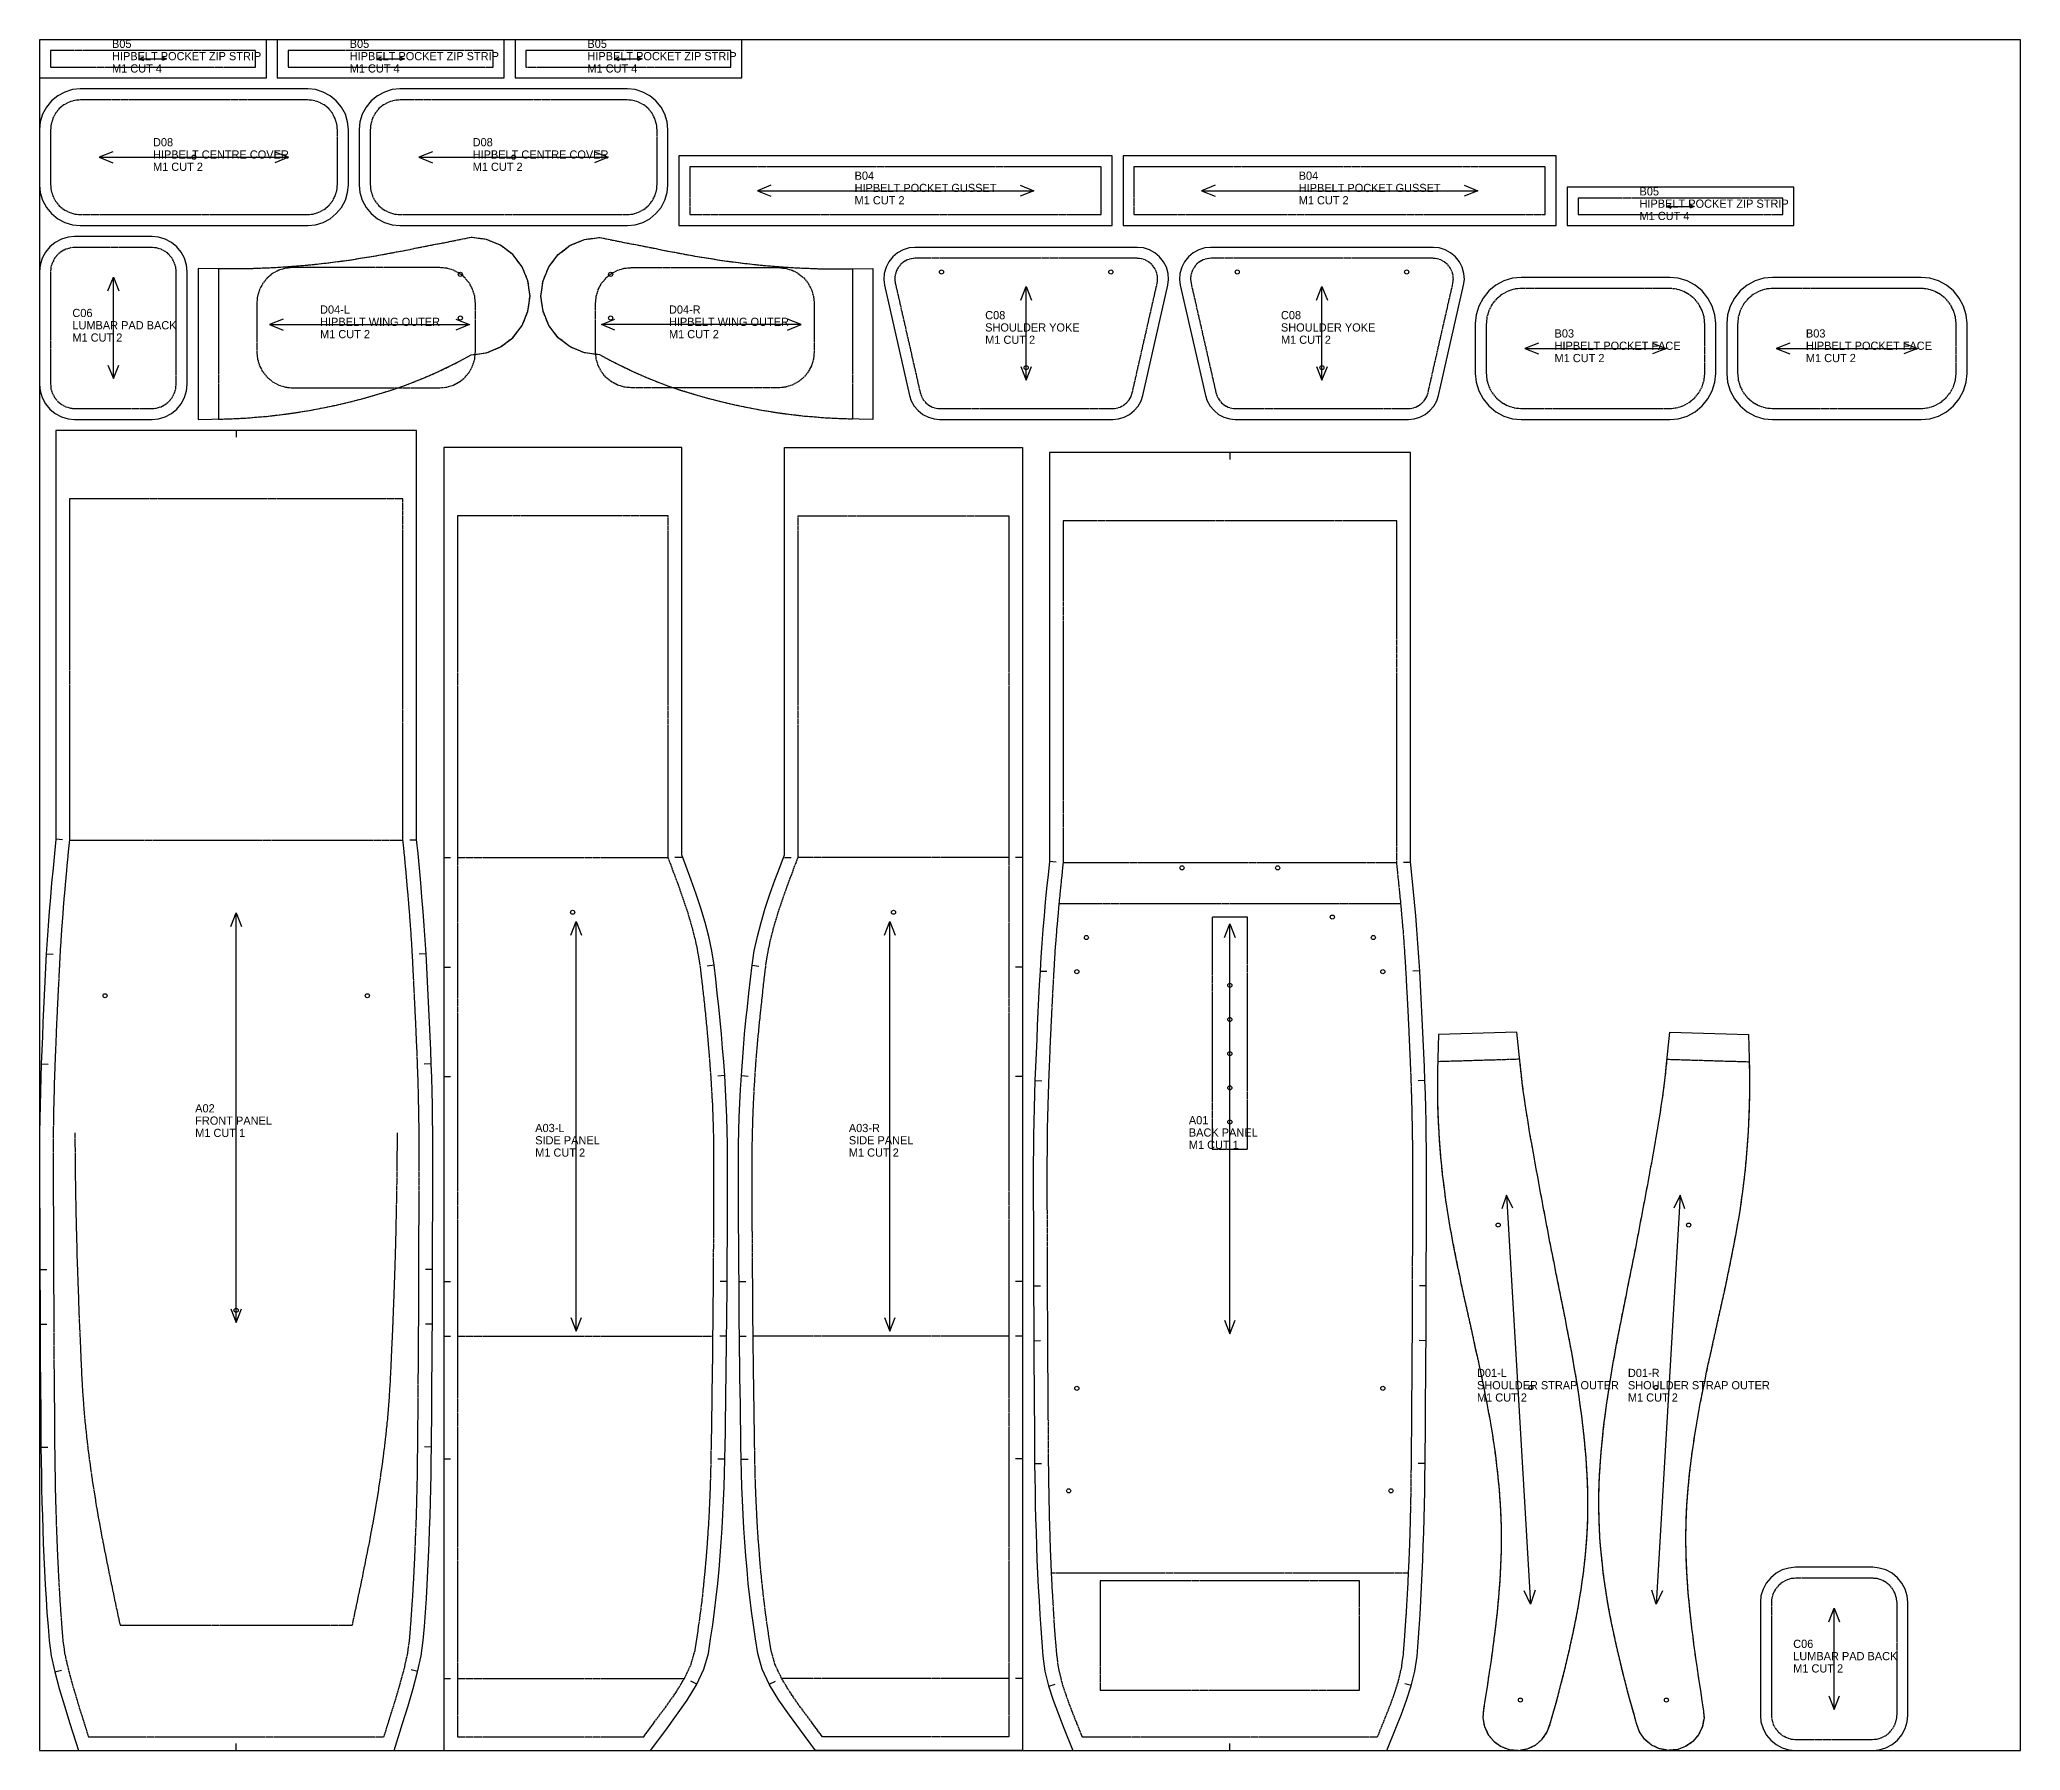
# Model space of a CAD drawing. Header units: millimetres. Extents: x 0 to 1450, y 0 to 1252.
import ezdxf

# ---------------------------------------------------------------- set-up
doc = ezdxf.new("R2010")
doc.units = ezdxf.units.MM
doc.linetypes.add('DASHED', pattern=[1.524, 1.27, -0.254])
for name, color, linetype in [('CUT', 7, 'CONTINUOUS'), ('DRILL', 6, 'CONTINUOUS'), ('GRAIN', 5, 'CONTINUOUS'), ('MARK', 4, 'DASHED'), ('NOTCH', 3, 'CONTINUOUS'), ('SEW', 1, 'DASHED'), ('TEXT', 2, 'CONTINUOUS')]:
    doc.layers.add(name, color=color, linetype=linetype)

msp = doc.modelspace()

# ---------------------------------------------------------------- texts
at = {"layer": 'TEXT'}
for s, p in [('B05', (53, 1246.2)), ('B05', (227, 1246.2)), ('B05', (401, 1246.2)), ('HIPBELT POCKET ZIP STRIP', (53, 1237.2)), ('M1 CUT 4', (53, 1228.2)), ('HIPBELT POCKET ZIP STRIP', (227, 1237.2)), ('M1 CUT 4', (227, 1228.2)), ('HIPBELT POCKET ZIP STRIP', (401, 1237.2)), ('M1 CUT 4', (401, 1228.2)), ('D08', (83, 1174.2)), ('D08', (317, 1174.2)), ('HIPBELT CENTRE COVER', (83, 1165.2)), ('M1 CUT 2', (83, 1156.2)), ('HIPBELT CENTRE COVER', (317, 1165.2)), ('M1 CUT 2', (317, 1156.2)), ('B04', (596.6, 1149.7)), ('HIPBELT POCKET GUSSET', (596.6, 1140.7)), ('B04', (921.7, 1149.7)), ('HIPBELT POCKET GUSSET', (921.7, 1140.7)), ('M1 CUT 2', (596.6, 1131.7)), ('M1 CUT 2', (921.7, 1131.7)), ('B05', (1171.2, 1138.2)), ('HIPBELT POCKET ZIP STRIP', (1171.2, 1129.2)), ('M1 CUT 4', (1171.2, 1120.2)), ('C06', (24, 1049.2)), ('LUMBAR PAD BACK', (24, 1040.2)), ('D04-L', (205.3, 1051.7)), ('HIPBELT WING OUTER', (205.3, 1042.7)), ('D04-R', (460.7, 1051.7)), ('HIPBELT WING OUTER', (460.7, 1042.7)), ('C08', (692.2, 1047.6)), ('SHOULDER YOKE', (692.2, 1038.6)), ('C08', (908.7, 1047.6)), ('SHOULDER YOKE', (908.7, 1038.6)), ('M1 CUT 2', (24, 1031.2)), ('M1 CUT 2', (205.3, 1033.7)), ('M1 CUT 2', (460.7, 1033.7)), ('M1 CUT 2', (692.2, 1029.6)), ('M1 CUT 2', (908.7, 1029.6)), ('B03', (1109, 1034.2)), ('HIPBELT POCKET FACE', (1109, 1025.2)), ('B03', (1293, 1034.2)), ('HIPBELT POCKET FACE', (1293, 1025.2)), ('M1 CUT 2', (1109, 1016.2)), ('M1 CUT 2', (1293, 1016.2)), ('A02', (113.9, 467)), ('FRONT PANEL', (113.9, 458)), ('A01', (841.3, 458.3)), ('M1 CUT 1', (113.9, 449)), ('A03-L', (362.8, 452.6)), ('SIDE PANEL', (362.8, 443.6)), ('A03-R', (592.4, 452.6)), ('SIDE PANEL', (592.4, 443.6)), ('BACK PANEL', (841.3, 449.3)), ('M1 CUT 2', (362.8, 434.6)), ('M1 CUT 2', (592.4, 434.6)), ('M1 CUT 1', (841.3, 440.3)), ('D01-L', (1052.2, 273.3)), ('D01-R', (1162.7, 273.3)), ('SHOULDER STRAP OUTER', (1052.2, 264.3)), ('M1 CUT 2', (1052.2, 255.3)), ('SHOULDER STRAP OUTER', (1162.7, 264.3)), ('M1 CUT 2', (1162.7, 255.3)), ('C06', (1283.7, 75)), ('LUMBAR PAD BACK', (1283.7, 66)), ('M1 CUT 2', (1283.7, 57))]:
    msp.add_text(s, height=6, dxfattribs=at).set_placement(p)

# ---------------------------------------------------------------- linework, layer by layer
at = {"layer": 'CUT'}
for points in [[(166, 1224.2), (166, 1252.2), (0, 1252.2), (0, 1224.2)], [(340, 1224.2), (340, 1252.2), (174, 1252.2), (174, 1224.2)], [(514, 1224.2), (514, 1252.2), (348, 1252.2), (348, 1224.2)], [(196.4, 1116.2), (201.9, 1116.7), (207.5, 1118.4), (212.7, 1121.2), (217.2, 1125), (221, 1129.5), (223.8, 1134.7), (225.5, 1140.3), (226, 1145.8), (226, 1186.6), (225.5, 1192.1), (223.8, 1197.7), (221, 1202.9), (217.2, 1207.4), (212.7, 1211.2), (207.5, 1213.9), (201.9, 1215.7), (196.4, 1216.2), (29.6, 1216.2), (24.1, 1215.7), (18.5, 1213.9), (13.3, 1211.2), (8.8, 1207.4), (5, 1202.9), (2.2, 1197.7), (0.5, 1192.1), (0, 1186.6), (0, 1145.8), (0.5, 1140.3), (2.2, 1134.7), (5, 1129.5), (8.8, 1125), (13.3, 1121.2), (18.5, 1118.4), (24.1, 1116.7), (29.6, 1116.2)], [(430.4, 1116.2), (435.9, 1116.7), (441.5, 1118.4), (446.7, 1121.2), (451.2, 1125), (455, 1129.5), (457.8, 1134.7), (459.5, 1140.3), (460, 1145.8), (460, 1186.6), (459.5, 1192.1), (457.8, 1197.7), (455, 1202.9), (451.2, 1207.4), (446.7, 1211.2), (441.5, 1213.9), (435.9, 1215.7), (430.4, 1216.2), (263.6, 1216.2), (258.1, 1215.7), (252.5, 1213.9), (247.3, 1211.2), (242.8, 1207.4), (239, 1202.9), (236.2, 1197.7), (234.5, 1192.1), (234, 1186.6), (234, 1145.8), (234.5, 1140.3), (236.2, 1134.7), (239, 1129.5), (242.8, 1125), (247.3, 1121.2), (252.5, 1118.4), (258.1, 1116.7), (263.6, 1116.2)], [(785.1, 1116.2), (785.1, 1167.2), (468, 1167.2), (468, 1116.2)], [(1110.2, 1116.2), (1110.2, 1167.2), (793.1, 1167.2), (793.1, 1116.2)], [(1284.2, 1116.2), (1284.2, 1144.2), (1118.2, 1144.2), (1118.2, 1116.2)], [(82.4, 974.2), (87.1, 974.7), (92, 976.1), (96.5, 978.5), (100.4, 981.8), (103.7, 985.7), (106.1, 990.2), (107.5, 995.1), (108, 999.8), (108, 1082.6), (107.5, 1087.3), (106.1, 1092.2), (103.7, 1096.7), (100.4, 1100.6), (96.5, 1103.8), (92, 1106.3), (87.1, 1107.7), (82.4, 1108.2), (25.6, 1108.2), (20.9, 1107.7), (16, 1106.3), (11.5, 1103.8), (7.6, 1100.6), (4.3, 1096.7), (1.9, 1092.2), (0.5, 1087.3), (0, 1082.6), (0, 999.8), (0.5, 995.1), (1.9, 990.2), (4.3, 985.7), (7.6, 981.8), (11.5, 978.5), (16, 976.1), (20.9, 974.7), (25.6, 974.2)], [(116, 974.2), (136, 974.6), (141, 974.8), (146, 975), (151, 975.3), (156, 975.7), (161, 976.1), (166, 976.5), (171, 977.1), (176, 977.7), (181, 978.3), (186, 979), (191, 979.8), (196, 980.6), (201, 981.5), (206, 982.5), (211, 983.5), (216, 984.5), (221, 985.6), (226, 986.8), (231, 988.1), (236, 989.4), (241, 990.8), (246, 992.2), (251, 993.8), (256, 995.3), (261, 997), (266, 998.7), (271, 1000.5), (276, 1002.5), (281, 1004.5), (286, 1006.6), (291, 1008.9), (296, 1011.2), (301, 1013.7), (306, 1016.2), (311, 1018.8), (316, 1021.5), (327.1, 1023), (337.5, 1027.3), (346.4, 1034.1), (353.2, 1043), (357.5, 1053.4), (359, 1064.5), (357.5, 1075.6), (353.2, 1086), (346.4, 1094.9), (337.5, 1101.7), (327.1, 1106), (316, 1107.5), (311, 1106.4), (306, 1105.4), (301, 1104.4), (296, 1103.4), (291, 1102.5), (286, 1101.5), (281, 1100.5), (276, 1099.6), (271, 1098.5), (266, 1097.5), (261, 1096.6), (256, 1095.6), (251, 1094.7), (246, 1093.8), (241, 1093), (236, 1092.2), (231, 1091.4), (226, 1090.6), (221, 1089.9), (216, 1089.3), (211, 1088.6), (206, 1088.1), (201, 1087.5), (196, 1087), (191, 1086.6), (186, 1086.2), (181, 1085.8), (176, 1085.5), (171, 1085.2), (166, 1085), (161, 1084.8), (156, 1084.6), (151, 1084.5), (146, 1084.5), (141, 1084.4), (136, 1084.5), (116, 1084.7)], [(610, 974.2), (590, 974.6), (585, 974.8), (580, 975), (575, 975.3), (570, 975.7), (565, 976.1), (560, 976.5), (555, 977.1), (550, 977.7), (545, 978.3), (540, 979), (535, 979.8), (530, 980.6), (525, 981.5), (520, 982.5), (515, 983.5), (510, 984.5), (505, 985.6), (500, 986.8), (495, 988.1), (490, 989.4), (485, 990.8), (480, 992.2), (475, 993.8), (470, 995.3), (465, 997), (460, 998.7), (455, 1000.5), (450, 1002.5), (445, 1004.5), (440, 1006.6), (435, 1008.9), (430, 1011.2), (425, 1013.7), (420, 1016.2), (415, 1018.8), (410, 1021.5), (398.9, 1023), (388.5, 1027.3), (379.6, 1034.1), (372.8, 1043), (368.5, 1053.4), (367, 1064.5), (368.5, 1075.6), (372.8, 1086), (379.6, 1094.9), (388.5, 1101.7), (398.9, 1106), (410, 1107.5), (415, 1106.4), (420, 1105.4), (425, 1104.4), (430, 1103.4), (435, 1102.5), (440, 1101.5), (445, 1100.5), (450, 1099.6), (455, 1098.5), (460, 1097.5), (465, 1096.6), (470, 1095.6), (475, 1094.7), (480, 1093.8), (485, 1093), (490, 1092.2), (495, 1091.4), (500, 1090.6), (505, 1089.9), (510, 1089.3), (515, 1088.6), (520, 1088.1), (525, 1087.5), (530, 1087), (535, 1086.6), (540, 1086.2), (545, 1085.8), (550, 1085.5), (555, 1085.2), (560, 1085), (565, 1084.8), (570, 1084.6), (575, 1084.5), (580, 1084.5), (585, 1084.4), (590, 1084.5), (610, 1084.7)], [(658.8, 974.2), (785.7, 974.2), (789.7, 974.6), (793.9, 975.8), (797.8, 977.9), (801.3, 980.7), (804.2, 984), (806.3, 987.9), (807.6, 991.7), (826, 1072.5), (826.5, 1076.6), (826.1, 1081.2), (824.9, 1085.6), (822.8, 1089.7), (819.9, 1093.3), (816.4, 1096.2), (812.4, 1098.4), (808, 1099.8), (803.8, 1100.2), (640.6, 1100.2), (636.5, 1099.8), (632.1, 1098.4), (628.1, 1096.2), (624.5, 1093.3), (621.7, 1089.7), (619.6, 1085.6), (618.3, 1081.2), (618, 1076.6), (618.5, 1072.5), (636.9, 991.7), (638.1, 987.9), (640.3, 984), (643.2, 980.7), (646.6, 977.9), (650.6, 975.8), (654.8, 974.6)], [(875.3, 974.2), (1002.1, 974.2), (1006.2, 974.6), (1010.4, 975.8), (1014.3, 977.9), (1017.8, 980.7), (1020.7, 984), (1022.8, 987.9), (1024.1, 991.7), (1042.4, 1072.5), (1043, 1076.6), (1042.6, 1081.2), (1041.4, 1085.6), (1039.3, 1089.7), (1036.4, 1093.3), (1032.9, 1096.2), (1028.9, 1098.4), (1024.5, 1099.8), (1020.3, 1100.2), (857.1, 1100.2), (853, 1099.8), (848.6, 1098.4), (844.5, 1096.2), (841, 1093.3), (838.2, 1089.7), (836.1, 1085.6), (834.8, 1081.2), (834.5, 1076.6), (835, 1072.5), (853.4, 991.7), (854.6, 987.9), (856.8, 984), (859.7, 980.7), (863.1, 977.9), (867, 975.8), (871.3, 974.6)], [(1193.4, 974.2), (1199.6, 974.8), (1206, 976.7), (1211.9, 979.9), (1217, 984.1), (1221.3, 989.3), (1224.4, 995.2), (1226.4, 1001.6), (1227, 1007.8), (1227, 1044.6), (1226.4, 1050.8), (1224.4, 1057.2), (1221.3, 1063.1), (1217, 1068.3), (1211.9, 1072.5), (1206, 1075.6), (1199.6, 1077.6), (1193.4, 1078.2), (1084.6, 1078.2), (1078.3, 1077.6), (1071.9, 1075.6), (1066.1, 1072.5), (1060.9, 1068.3), (1056.7, 1063.1), (1053.5, 1057.2), (1051.6, 1050.8), (1051, 1044.6), (1051, 1007.8), (1051.6, 1001.6), (1053.5, 995.2), (1056.7, 989.3), (1060.9, 984.1), (1066.1, 979.9), (1071.9, 976.7), (1078.3, 974.8), (1084.6, 974.2)], [(1377.4, 974.2), (1383.6, 974.8), (1390, 976.7), (1395.9, 979.9), (1401, 984.1), (1405.3, 989.3), (1408.4, 995.2), (1410.4, 1001.6), (1411, 1007.8), (1411, 1044.6), (1410.4, 1050.8), (1408.4, 1057.2), (1405.3, 1063.1), (1401, 1068.3), (1395.9, 1072.5), (1390, 1075.6), (1383.6, 1077.6), (1377.4, 1078.2), (1268.6, 1078.2), (1262.3, 1077.6), (1255.9, 1075.6), (1250.1, 1072.5), (1244.9, 1068.3), (1240.7, 1063.1), (1237.5, 1057.2), (1235.6, 1050.8), (1235, 1044.6), (1235, 1007.8), (1235.6, 1001.6), (1237.5, 995.2), (1240.7, 989.3), (1244.9, 984.1), (1250.1, 979.9), (1255.9, 976.7), (1262.3, 974.8), (1268.6, 974.2)], [(28.4, 0), (259.5, 0), (265.7, 19.8), (269.7, 32.7), (273.4, 45.4), (276.7, 57.6), (279.3, 69.3), (280.8, 80.4), (281.7, 90.8), (282.4, 101), (283.1, 111.2), (283.7, 121.3), (284.2, 131.4), (284.7, 141.5), (285.1, 151.6), (285.5, 161.7), (285.8, 171.8), (286.1, 181.8), (286.4, 191.9), (286.6, 201.9), (286.7, 212), (286.8, 222), (286.9, 232), (287, 242), (287.1, 252), (287.1, 262), (287.2, 272), (287.3, 282), (287.3, 292), (287.4, 302.1), (287.5, 312.1), (287.5, 322.1), (287.6, 332.1), (287.6, 342.1), (287.6, 352.1), (287.7, 362.1), (287.7, 372.1), (287.7, 382.1), (287.8, 392.1), (287.8, 402.1), (287.8, 412.1), (287.8, 422.1), (287.8, 432.1), (287.8, 442.1), (287.8, 452.2), (287.7, 462.3), (287.5, 472.3), (287.3, 482.4), (287, 492.5), (286.6, 502.5), (286.3, 512.6), (285.8, 522.6), (285.4, 532.7), (284.9, 542.8), (284.4, 552.9), (283.9, 562.9), (283.4, 573), (282.9, 583.1), (282.3, 593.3), (281.6, 603.6), (280.8, 614), (279.9, 624.5), (279, 635.1), (278, 645.8), (277, 656.5), (276, 666.7), (276, 676.2), (276, 686.2), (276, 696.2), (276, 706.2), (276, 716.2), (276, 726.2), (276, 736.2), (276, 746.2), (276, 756.2), (276, 766.2), (276, 776.2), (276, 786.2), (276, 796.2), (276, 806.2), (276, 816.2), (276, 826.2), (276, 836.2), (276, 846.2), (276, 856.2), (276, 866.2), (276, 876.2), (276, 886.2), (276, 896.2), (276, 906.2), (276, 966.2), (11.8, 966.2), (11.8, 906.2), (11.8, 896.2), (11.8, 886.2), (11.8, 876.2), (11.8, 866.2), (11.8, 856.2), (11.8, 846.2), (11.8, 836.2), (11.8, 826.2), (11.8, 816.2), (11.8, 806.2), (11.8, 796.2), (11.8, 786.2), (11.8, 776.2), (11.8, 766.2), (11.8, 756.2), (11.8, 746.2), (11.8, 736.2), (11.8, 726.2), (11.8, 716.2), (11.8, 706.2), (11.8, 696.2), (11.8, 686.2), (11.8, 676.2), (11.8, 666.7), (10.8, 656.5), (9.8, 645.8), (8.8, 635.1), (7.9, 624.5), (7, 614), (6.2, 603.6), (5.5, 593.3), (4.9, 583.1), (4.4, 573), (3.9, 562.9), (3.4, 552.9), (2.9, 542.8), (2.4, 532.7), (2, 522.6), (1.6, 512.6), (1.2, 502.5), (0.8, 492.5), (0.6, 482.4), (0.3, 472.3), (0.1, 462.3), (0, 452.2), (0, 442.1), (0, 432.1), (0, 422.1), (0, 412.1), (0, 402.1), (0.1, 392.1), (0.1, 382.1), (0.1, 372.1), (0.1, 362.1), (0.2, 352.1), (0.2, 342.1), (0.3, 332.1), (0.3, 322.1), (0.4, 312.1), (0.4, 302.1), (0.5, 292), (0.5, 282), (0.6, 272), (0.7, 262), (0.8, 252), (0.8, 242), (0.9, 232), (1, 222), (1.1, 212), (1.3, 201.9), (1.4, 191.9), (1.7, 181.8), (2, 171.8), (2.3, 161.7), (2.7, 151.6), (3.1, 141.5), (3.6, 131.4), (4.1, 121.3), (4.8, 111.2), (5.4, 101), (6.2, 90.8), (7, 80.4), (8.5, 69.3), (11.1, 57.6), (14.4, 45.4), (18.1, 32.7), (22.1, 19.8)], [(295.8, 0), (447.2, 0), (458.3, 14.8), (466.3, 25.7), (474, 36.7), (480.9, 48), (486.3, 59.5), (489.6, 71), (491.2, 81.6), (492.7, 91.8), (494.1, 101.9), (495.3, 112.1), (496.4, 122.2), (497.4, 132.3), (498.3, 142.4), (499, 152.5), (499.7, 162.6), (500.2, 172.7), (500.7, 182.8), (501.1, 192.9), (501.4, 203), (501.6, 213.1), (501.8, 223.1), (502, 233.1), (502.1, 243.1), (502.3, 253.1), (502.4, 263.1), (502.5, 273.1), (502.7, 283.1), (502.8, 293.1), (502.9, 303.2), (503, 313.2), (503.1, 323.2), (503.2, 333.2), (503.3, 343.2), (503.3, 353.2), (503.4, 363.2), (503.5, 373.2), (503.5, 383.2), (503.6, 393.2), (503.6, 403.2), (503.6, 413.2), (503.6, 423.3), (503.6, 433.3), (503.6, 443.4), (503.4, 453.5), (503.1, 463.6), (502.6, 473.7), (502.1, 483.8), (501.5, 493.9), (500.8, 504), (500, 514.1), (499.1, 524.2), (498.1, 534.3), (497.1, 544.4), (496, 554.4), (494.9, 564.5), (493.7, 574.7), (492.1, 585.2), (489.9, 595.7), (487.1, 606.1), (484, 616.5), (480.6, 626.8), (477, 637), (473.2, 647.1), (470.1, 655.5), (470.1, 663.7), (470.1, 673.7), (470.1, 683.7), (470.1, 693.7), (470.1, 703.7), (470.1, 713.7), (470.1, 723.7), (470.1, 733.7), (470.1, 743.7), (470.1, 753.7), (470.1, 763.7), (470.1, 773.7), (470.1, 783.7), (470.1, 793.7), (470.1, 803.7), (470.1, 813.7), (470.1, 823.7), (470.1, 833.7), (470.1, 843.7), (470.1, 853.7), (470.1, 863.7), (470.1, 873.7), (470.1, 883.7), (470.1, 893.7), (470.1, 953.7), (295.8, 953.7), (295.8, 893.7), (295.8, 883.7), (295.8, 873.7), (295.8, 863.7), (295.8, 853.7), (295.8, 843.7), (295.8, 833.7), (295.8, 823.7), (295.8, 813.7), (295.8, 803.7), (295.8, 793.7), (295.8, 783.7), (295.8, 773.7), (295.8, 763.7), (295.8, 753.7), (295.8, 743.7), (295.8, 733.7), (295.8, 723.7), (295.8, 713.7), (295.8, 703.7), (295.8, 693.7), (295.8, 683.7), (295.8, 673.7), (295.8, 663.7), (295.8, 653.7), (295.8, 643.6), (295.8, 633.6), (295.8, 623.5), (295.8, 613.5), (295.8, 603.4), (295.8, 593.4), (295.8, 583.4), (295.8, 573.4), (295.8, 563.4), (295.8, 553.3), (295.8, 543.3), (295.8, 533.3), (295.8, 523.3), (295.8, 513.3), (295.8, 503.3), (295.8, 493.3), (295.8, 483.3), (295.8, 473.3), (295.8, 463.3), (295.8, 453.3), (295.8, 443.3), (295.8, 433.3), (295.8, 423.3), (295.8, 413.3), (295.8, 403.3), (295.8, 393.3), (295.8, 383.3), (295.8, 373.3), (295.8, 363.3), (295.8, 353.3), (295.8, 343.3), (295.8, 333.3), (295.8, 323.3), (295.8, 313.3), (295.8, 303.3), (295.8, 293.3), (295.8, 283.3), (295.8, 273.3), (295.8, 263.3), (295.8, 253.3), (295.8, 243.3), (295.8, 233.3), (295.8, 223.3), (295.8, 213.3), (295.8, 203.3), (295.8, 193.3), (295.8, 183.3), (295.8, 173.3), (295.8, 163.3), (295.8, 153.2), (295.8, 143.2), (295.8, 133.2), (295.8, 123.2), (295.8, 113.2), (295.8, 103.2), (295.8, 93.2), (295.8, 83.1), (295.8, 73.1), (295.8, 63), (295.8, 52.7), (295.8, 42.2), (295.8, 31.5), (295.8, 20.8)], [(719.4, 0), (568, 0), (557, 14.8), (548.9, 25.7), (541.2, 36.7), (534.4, 48), (528.9, 59.5), (525.7, 71), (524, 81.6), (522.5, 91.8), (521.2, 101.9), (519.9, 112.1), (518.8, 122.2), (517.9, 132.3), (517, 142.4), (516.2, 152.5), (515.6, 162.6), (515, 172.7), (514.5, 182.8), (514.1, 192.9), (513.8, 203), (513.6, 213.1), (513.4, 223.1), (513.3, 233.1), (513.1, 243.1), (513, 253.1), (512.8, 263.1), (512.7, 273.1), (512.6, 283.1), (512.4, 293.1), (512.3, 303.2), (512.2, 313.2), (512.1, 323.2), (512, 333.2), (512, 343.2), (511.9, 353.2), (511.8, 363.2), (511.8, 373.2), (511.7, 383.2), (511.7, 393.2), (511.7, 403.2), (511.6, 413.2), (511.6, 423.3), (511.6, 433.3), (511.7, 443.4), (511.9, 453.5), (512.2, 463.6), (512.6, 473.7), (513.1, 483.8), (513.7, 493.9), (514.5, 504), (515.3, 514.1), (516.1, 524.2), (517.1, 534.3), (518.1, 544.4), (519.2, 554.4), (520.4, 564.5), (521.6, 574.7), (523.2, 585.2), (525.4, 595.7), (528.1, 606.1), (531.2, 616.5), (534.6, 626.8), (538.3, 637), (542, 647.1), (545.2, 655.5), (545.2, 663.7), (545.2, 673.7), (545.2, 683.7), (545.2, 693.7), (545.2, 703.7), (545.2, 713.7), (545.2, 723.7), (545.2, 733.7), (545.2, 743.7), (545.2, 753.7), (545.2, 763.7), (545.2, 773.7), (545.2, 783.7), (545.2, 793.7), (545.2, 803.7), (545.2, 813.7), (545.2, 823.7), (545.2, 833.7), (545.2, 843.7), (545.2, 853.7), (545.2, 863.7), (545.2, 873.7), (545.2, 883.7), (545.2, 893.7), (545.2, 953.7), (719.4, 953.7), (719.4, 893.7), (719.4, 883.7), (719.4, 873.7), (719.4, 863.7), (719.4, 853.7), (719.4, 843.7), (719.4, 833.7), (719.4, 823.7), (719.4, 813.7), (719.4, 803.7), (719.4, 793.7), (719.4, 783.7), (719.4, 773.7), (719.4, 763.7), (719.4, 753.7), (719.4, 743.7), (719.4, 733.7), (719.4, 723.7), (719.4, 713.7), (719.4, 703.7), (719.4, 693.7), (719.4, 683.7), (719.4, 673.7), (719.4, 663.7), (719.4, 653.7), (719.4, 643.6), (719.4, 633.6), (719.4, 623.5), (719.4, 613.5), (719.4, 603.4), (719.4, 593.4), (719.4, 583.4), (719.4, 573.4), (719.4, 563.4), (719.4, 553.3), (719.4, 543.3), (719.4, 533.3), (719.4, 523.3), (719.4, 513.3), (719.4, 503.3), (719.4, 493.3), (719.4, 483.3), (719.4, 473.3), (719.4, 463.3), (719.4, 453.3), (719.4, 443.3), (719.4, 433.3), (719.4, 423.3), (719.4, 413.3), (719.4, 403.3), (719.4, 393.3), (719.4, 383.3), (719.4, 373.3), (719.4, 363.3), (719.4, 353.3), (719.4, 343.3), (719.4, 333.3), (719.4, 323.3), (719.4, 313.3), (719.4, 303.3), (719.4, 293.3), (719.4, 283.3), (719.4, 273.3), (719.4, 263.3), (719.4, 253.3), (719.4, 243.3), (719.4, 233.3), (719.4, 223.3), (719.4, 213.3), (719.4, 203.3), (719.4, 193.3), (719.4, 183.3), (719.4, 173.3), (719.4, 163.3), (719.4, 153.2), (719.4, 143.2), (719.4, 133.2), (719.4, 123.2), (719.4, 113.2), (719.4, 103.2), (719.4, 93.2), (719.4, 83.1), (719.4, 73.1), (719.4, 63), (719.4, 52.7), (719.4, 42.2), (719.4, 31.5), (719.4, 20.8)], [(756.4, 0), (986.3, 0), (992.8, 16.3), (996.9, 26.4), (1000.7, 36.7), (1004.1, 47.3), (1006.7, 58.1), (1008.3, 68.9), (1009.1, 79.2), (1009.8, 89.3), (1010.5, 99.4), (1011.1, 109.4), (1011.6, 119.5), (1012.1, 129.5), (1012.6, 139.6), (1012.9, 149.6), (1013.3, 159.7), (1013.6, 169.7), (1013.8, 179.8), (1014, 189.8), (1014.1, 199.9), (1014.2, 209.9), (1014.3, 219.9), (1014.4, 229.9), (1014.5, 239.9), (1014.6, 249.9), (1014.6, 259.9), (1014.7, 269.9), (1014.8, 279.9), (1014.8, 289.9), (1014.9, 299.9), (1014.9, 310), (1015, 320), (1015, 330), (1015.1, 340), (1015.1, 350), (1015.1, 360), (1015.2, 370), (1015.2, 380), (1015.2, 390), (1015.2, 400), (1015.2, 410), (1015.2, 420), (1015.2, 430), (1015.2, 440.1), (1015.1, 450.1), (1014.9, 460.2), (1014.7, 470.3), (1014.4, 480.3), (1014.1, 490.4), (1013.7, 500.4), (1013.3, 510.4), (1012.8, 520.5), (1012.3, 530.5), (1011.8, 540.5), (1011.3, 550.5), (1010.8, 560.5), (1010.3, 570.5), (1009.7, 580.6), (1009, 590.7), (1008.2, 600.8), (1007.4, 610.9), (1006.4, 620.9), (1005.5, 631), (1004.4, 641), (1003.5, 650.5), (1003.5, 660), (1003.5, 670), (1003.5, 680), (1003.5, 690), (1003.5, 700), (1003.5, 710), (1003.5, 720), (1003.5, 730), (1003.5, 740), (1003.5, 750), (1003.5, 760), (1003.5, 770), (1003.5, 780), (1003.5, 790), (1003.5, 800), (1003.5, 810), (1003.5, 820), (1003.5, 830), (1003.5, 840), (1003.5, 850), (1003.5, 860), (1003.5, 870), (1003.5, 880), (1003.5, 890), (1003.5, 950), (739.2, 950), (739.2, 890), (739.2, 880), (739.2, 870), (739.2, 860), (739.2, 850), (739.2, 840), (739.2, 830), (739.2, 820), (739.2, 810), (739.2, 800), (739.2, 790), (739.2, 780), (739.2, 770), (739.2, 760), (739.2, 750), (739.2, 740), (739.2, 730), (739.2, 720), (739.2, 710), (739.2, 700), (739.2, 690), (739.2, 680), (739.2, 670), (739.2, 660), (739.2, 650.5), (738.2, 641), (737.2, 631), (736.2, 620.9), (735.3, 610.9), (734.4, 600.8), (733.7, 590.7), (733, 580.6), (732.4, 570.5), (731.8, 560.5), (731.3, 550.5), (730.8, 540.5), (730.3, 530.5), (729.9, 520.5), (729.4, 510.4), (729, 500.4), (728.6, 490.4), (728.3, 480.3), (728, 470.3), (727.7, 460.2), (727.6, 450.1), (727.5, 440.1), (727.4, 430), (727.4, 420), (727.4, 410), (727.4, 400), (727.5, 390), (727.5, 380), (727.5, 370), (727.5, 360), (727.6, 350), (727.6, 340), (727.6, 330), (727.7, 320), (727.7, 310), (727.8, 299.9), (727.8, 289.9), (727.9, 279.9), (728, 269.9), (728, 259.9), (728.1, 249.9), (728.2, 239.9), (728.3, 229.9), (728.3, 219.9), (728.4, 209.9), (728.5, 199.9), (728.7, 189.8), (728.9, 179.8), (729.1, 169.7), (729.4, 159.7), (729.7, 149.6), (730.1, 139.6), (730.5, 129.5), (731, 119.5), (731.6, 109.4), (732.2, 99.4), (732.9, 89.3), (733.6, 79.2), (734.4, 68.9), (735.9, 58.1), (738.6, 47.3), (742, 36.7), (745.8, 26.4), (749.8, 16.3)], [(1024, 524.1), (1023.3, 497.7), (1023.3, 491.3), (1023.2, 484.9), (1023.3, 478.5), (1023.4, 472.1), (1023.6, 465.7), (1023.9, 459.4), (1024.2, 453), (1024.6, 446.7), (1025.1, 440.4), (1025.6, 434.1), (1026.2, 427.8), (1026.8, 421.5), (1027.6, 415.3), (1028.4, 409), (1029.2, 402.8), (1030.1, 396.6), (1031.1, 390.5), (1032.1, 384.3), (1033.3, 378.2), (1034.4, 372.1), (1035.6, 366), (1036.8, 359.9), (1038, 353.8), (1039.3, 347.8), (1040.5, 341.8), (1041.8, 335.7), (1043.1, 329.8), (1044.5, 323.8), (1045.8, 317.9), (1047.1, 312), (1048.4, 306.1), (1049.7, 300.2), (1051, 294.3), (1052.3, 288.5), (1053.6, 282.7), (1054.8, 276.9), (1056, 271.1), (1057.2, 265.4), (1058.3, 259.6), (1059.5, 253.9), (1060.5, 248.1), (1061.6, 242.4), (1062.5, 236.7), (1063.5, 231), (1064.3, 225.3), (1065.2, 219.6), (1065.9, 213.9), (1066.6, 208.2), (1067.3, 202.6), (1067.8, 197), (1068.4, 191.3), (1068.8, 185.7), (1069.2, 180.1), (1069.5, 174.6), (1069.7, 169), (1069.9, 163.4), (1070, 157.9), (1070, 152.3), (1069.9, 146.7), (1069.7, 141), (1069.5, 135.4), (1069.2, 129.7), (1068.9, 123.9), (1068.4, 118.2), (1068, 112.5), (1067.4, 106.7), (1066.9, 100.9), (1066.2, 95.1), (1065.6, 89.2), (1064.8, 83.4), (1064.1, 77.5), (1063.3, 71.7), (1062.5, 65.8), (1061.6, 59.9), (1060.7, 54), (1059.8, 48.1), (1058.9, 42.2), (1058, 36.2), (1057.1, 30.3), (1056.5, 23.8), (1057.7, 17.4), (1060.5, 11.5), (1064.7, 6.5), (1070, 2.8), (1076.2, 0.5), (1082.7, 0), (1089.1, 1.2), (1095, 3.9), (1100, 8.1), (1103.7, 13.5), (1105.9, 19.6), (1107.5, 25.5), (1109.2, 31.4), (1110.8, 37.3), (1112.4, 43.3), (1113.9, 49.3), (1115.5, 55.3), (1117, 61.3), (1118.4, 67.4), (1119.9, 73.5), (1121.2, 79.7), (1122.6, 85.9), (1123.9, 92.1), (1125.1, 98.3), (1126.3, 104.6), (1127.3, 110.9), (1128.4, 117.2), (1129.3, 123.6), (1130.2, 130), (1130.9, 136.4), (1131.6, 142.9), (1132.2, 149.4), (1132.7, 155.9), (1133, 162.4), (1133.3, 169), (1133.4, 175.6), (1133.4, 182.1), (1133.4, 188.7), (1133.2, 195.2), (1132.9, 201.7), (1132.5, 208.1), (1132.1, 214.6), (1131.5, 221), (1130.9, 227.4), (1130.2, 233.8), (1129.5, 240.2), (1128.7, 246.5), (1127.8, 252.8), (1126.9, 259.1), (1126, 265.3), (1125, 271.6), (1123.9, 277.8), (1122.9, 283.9), (1121.8, 290), (1120.7, 296.1), (1119.5, 302.2), (1118.3, 308.3), (1117.2, 314.3), (1116, 320.3), (1114.8, 326.3), (1113.6, 332.2), (1112.4, 338.2), (1111.2, 344.1), (1110, 350), (1108.9, 355.9), (1107.7, 361.7), (1106.5, 367.6), (1105.4, 373.4), (1104.3, 379.3), (1103.2, 385.1), (1102.1, 390.9), (1101, 396.7), (1099.9, 402.5), (1098.8, 408.3), (1097.7, 414.1), (1096.7, 419.9), (1095.6, 425.6), (1094.5, 431.4), (1093.5, 437.1), (1092.5, 442.8), (1091.5, 448.6), (1090.5, 454.3), (1089.6, 460), (1088.6, 465.7), (1087.8, 471.5), (1086.9, 477.2), (1086.1, 482.9), (1085.4, 488.6), (1084.7, 494.4), (1084.1, 500.1), (1081.5, 525.8)], [(1250.9, 524.1), (1251.6, 497.7), (1251.6, 491.3), (1251.7, 484.9), (1251.6, 478.5), (1251.5, 472.1), (1251.3, 465.7), (1251, 459.4), (1250.7, 453), (1250.3, 446.7), (1249.8, 440.4), (1249.3, 434.1), (1248.7, 427.8), (1248.1, 421.5), (1247.3, 415.3), (1246.5, 409), (1245.7, 402.8), (1244.8, 396.6), (1243.8, 390.5), (1242.7, 384.3), (1241.6, 378.2), (1240.5, 372.1), (1239.3, 366), (1238.1, 359.9), (1236.9, 353.8), (1235.6, 347.8), (1234.4, 341.8), (1233.1, 335.7), (1231.8, 329.8), (1230.4, 323.8), (1229.1, 317.9), (1227.8, 312), (1226.5, 306.1), (1225.2, 300.2), (1223.9, 294.3), (1222.6, 288.5), (1221.3, 282.7), (1220.1, 276.9), (1218.9, 271.1), (1217.7, 265.4), (1216.6, 259.6), (1215.4, 253.9), (1214.4, 248.1), (1213.3, 242.4), (1212.4, 236.7), (1211.4, 231), (1210.6, 225.3), (1209.7, 219.6), (1209, 213.9), (1208.3, 208.2), (1207.6, 202.6), (1207.1, 197), (1206.5, 191.3), (1206.1, 185.7), (1205.7, 180.1), (1205.4, 174.6), (1205.2, 169), (1205, 163.4), (1204.9, 157.9), (1204.9, 152.3), (1205, 146.7), (1205.2, 141), (1205.4, 135.4), (1205.7, 129.7), (1206, 123.9), (1206.4, 118.2), (1206.9, 112.5), (1207.5, 106.7), (1208, 100.9), (1208.7, 95.1), (1209.3, 89.2), (1210.1, 83.4), (1210.8, 77.5), (1211.6, 71.7), (1212.4, 65.8), (1213.3, 59.9), (1214.2, 54), (1215.1, 48.1), (1216, 42.2), (1216.9, 36.2), (1217.8, 30.3), (1218.4, 23.8), (1217.2, 17.4), (1214.4, 11.5), (1210.2, 6.5), (1204.9, 2.8), (1198.7, 0.5), (1192.2, 0), (1185.8, 1.2), (1179.9, 3.9), (1174.9, 8.1), (1171.2, 13.5), (1169, 19.6), (1167.4, 25.5), (1165.7, 31.4), (1164.1, 37.3), (1162.5, 43.3), (1161, 49.3), (1159.4, 55.3), (1157.9, 61.3), (1156.5, 67.4), (1155, 73.5), (1153.7, 79.7), (1152.3, 85.9), (1151, 92.1), (1149.8, 98.3), (1148.6, 104.6), (1147.5, 110.9), (1146.5, 117.2), (1145.6, 123.6), (1144.7, 130), (1144, 136.4), (1143.3, 142.9), (1142.7, 149.4), (1142.2, 155.9), (1141.9, 162.4), (1141.6, 169), (1141.5, 175.6), (1141.4, 182.1), (1141.5, 188.7), (1141.7, 195.2), (1142, 201.7), (1142.4, 208.1), (1142.8, 214.6), (1143.4, 221), (1144, 227.4), (1144.7, 233.8), (1145.4, 240.2), (1146.2, 246.5), (1147.1, 252.8), (1148, 259.1), (1148.9, 265.3), (1149.9, 271.6), (1151, 277.8), (1152, 283.9), (1153.1, 290), (1154.2, 296.1), (1155.4, 302.2), (1156.5, 308.3), (1157.7, 314.3), (1158.9, 320.3), (1160.1, 326.3), (1161.3, 332.2), (1162.5, 338.2), (1163.7, 344.1), (1164.9, 350), (1166, 355.9), (1167.2, 361.7), (1168.4, 367.6), (1169.5, 373.4), (1170.6, 379.3), (1171.7, 385.1), (1172.8, 390.9), (1173.9, 396.7), (1175, 402.5), (1176.1, 408.3), (1177.2, 414.1), (1178.2, 419.9), (1179.3, 425.6), (1180.4, 431.4), (1181.4, 437.1), (1182.4, 442.8), (1183.4, 448.6), (1184.4, 454.3), (1185.3, 460), (1186.3, 465.7), (1187.1, 471.5), (1188, 477.2), (1188.8, 482.9), (1189.5, 488.6), (1190.2, 494.4), (1190.8, 500.1), (1193.4, 525.8)], [(1342.1, 0), (1346.7, 0.5), (1351.6, 1.9), (1356.1, 4.3), (1360.1, 7.6), (1363.3, 11.5), (1365.7, 16), (1367.2, 20.9), (1367.7, 25.6), (1367.7, 108.4), (1367.2, 113.1), (1365.7, 118), (1363.3, 122.5), (1360.1, 126.4), (1356.1, 129.7), (1351.6, 132.1), (1346.7, 133.5), (1342.1, 134), (1285.3, 134), (1280.6, 133.5), (1275.7, 132.1), (1271.2, 129.7), (1267.2, 126.4), (1264, 122.5), (1261.6, 118), (1260.1, 113.1), (1259.7, 108.4), (1259.7, 25.6), (1260.1, 20.9), (1261.6, 16), (1264, 11.5), (1267.2, 7.6), (1271.2, 4.3), (1275.7, 1.9), (1280.6, 0.5), (1285.3, 0)]]:
    msp.add_lwpolyline(points, close=True, dxfattribs=at)
at = {"layer": 'DRILL'}
for centre in [(113, 1166.2), (347, 1166.2), (308, 1080.5), (418, 1080.5), (660.2, 1082.2), (784.2, 1082.2), (876.7, 1082.2), (1000.7, 1082.2), (308, 1048.5), (418, 1048.5), (722.2, 1012.2), (938.7, 1012.2), (836.3, 646), (906.3, 646), (390.2, 613.5), (625.1, 613.5), (946.3, 610), (766.3, 595), (976.3, 595), (759.3, 570), (983.3, 570), (47.9, 552.4), (239.9, 552.4), (871.3, 560), (871.3, 535), (871.3, 510), (871.3, 485), (871.3, 460), (1067.7, 384.5), (1207.2, 384.5), (143.9, 322.1), (759.3, 265), (983.3, 265), (1091.7, 265.6), (1183.2, 265.6), (753.3, 190), (989.3, 190), (1084, 36.8), (1190.9, 36.8)]:
    msp.add_circle(centre, 1.5, dxfattribs=at)
at = {"layer": 'GRAIN'}
for p, q in [((73, 1238.2), (93, 1238.2)), ((247, 1238.2), (267, 1238.2)), ((421, 1238.2), (441, 1238.2)), ((43.7, 1166.2), (182.3, 1166.2)), ((277.7, 1166.2), (416.3, 1166.2)), ((525.4, 1141.7), (727.7, 1141.7)), ((850.5, 1141.7), (1052.8, 1141.7)), ((1191.2, 1130.2), (1211.2, 1130.2)), ((54, 1004.1), (54, 1078.3)), ((722.2, 1002.9), (722.2, 1071.5)), ((938.7, 1002.9), (938.7, 1071.5)), ((168.4, 1043.7), (314.8, 1043.7)), ((557.6, 1043.7), (411.2, 1043.7)), ((1087.2, 1026.2), (1190.8, 1026.2)), ((1271.2, 1026.2), (1374.8, 1026.2)), ((143.9, 313.1), (143.9, 613.1)), ((392.8, 306.8), (392.8, 606.8)), ((622.4, 306.8), (622.4, 606.8)), ((871.3, 305), (871.3, 605)), ((1073.9, 406.5), (1091.4, 107)), ((1201, 406.5), (1183.5, 107)), ((1313.7, 29.9), (1313.7, 104.1))]:
    msp.add_line(p, q, dxfattribs=at)
for points in [[(76, 1239.4), (73, 1238.2), (76, 1237)], [(90, 1239.4), (93, 1238.2), (90, 1237)], [(250, 1239.4), (247, 1238.2), (250, 1237)], [(264, 1239.4), (267, 1238.2), (264, 1237)], [(424, 1239.4), (421, 1238.2), (424, 1237)], [(438, 1239.4), (441, 1238.2), (438, 1237)], [(53.7, 1170.2), (43.7, 1166.2), (53.7, 1162.2)], [(172.3, 1170.2), (182.3, 1166.2), (172.3, 1162.2)], [(287.7, 1170.2), (277.7, 1166.2), (287.7, 1162.2)], [(406.3, 1170.2), (416.3, 1166.2), (406.3, 1162.2)], [(535.4, 1145.7), (525.4, 1141.7), (535.4, 1137.7)], [(717.7, 1145.7), (727.7, 1141.7), (717.7, 1137.7)], [(860.5, 1145.7), (850.5, 1141.7), (860.5, 1137.7)], [(1042.8, 1145.7), (1052.8, 1141.7), (1042.8, 1137.7)], [(1194.2, 1131.4), (1191.2, 1130.2), (1194.2, 1129)], [(1208.2, 1131.4), (1211.2, 1130.2), (1208.2, 1129)], [(50, 1068.3), (54, 1078.3), (58, 1068.3)], [(718.2, 1061.5), (722.2, 1071.5), (726.2, 1061.5)], [(934.7, 1061.5), (938.7, 1071.5), (942.7, 1061.5)], [(178.4, 1047.7), (168.4, 1043.7), (178.4, 1039.7)], [(304.8, 1047.7), (314.8, 1043.7), (304.8, 1039.7)], [(421.2, 1039.7), (411.2, 1043.7), (421.2, 1047.7)], [(547.6, 1039.7), (557.6, 1043.7), (547.6, 1047.7)], [(1097.2, 1030.2), (1087.2, 1026.2), (1097.2, 1022.2)], [(1180.8, 1030.2), (1190.8, 1026.2), (1180.8, 1022.2)], [(1281.2, 1030.2), (1271.2, 1026.2), (1281.2, 1022.2)], [(1364.8, 1030.2), (1374.8, 1026.2), (1364.8, 1022.2)], [(50, 1014.1), (54, 1004.1), (58, 1014.1)], [(718.2, 1012.9), (722.2, 1002.9), (726.2, 1012.9)], [(934.7, 1012.9), (938.7, 1002.9), (942.7, 1012.9)], [(139.9, 603.1), (143.9, 613.1), (147.9, 603.1)], [(388.8, 596.8), (392.8, 606.8), (396.8, 596.8)], [(618.4, 596.8), (622.4, 606.8), (626.4, 596.8)], [(867.3, 595), (871.3, 605), (875.3, 595)], [(1078.5, 396.8), (1073.9, 406.5), (1070.5, 396.3)], [(1204.4, 396.3), (1201, 406.5), (1196.4, 396.8)], [(139.9, 323.1), (143.9, 313.1), (147.9, 323.1)], [(388.8, 316.8), (392.8, 306.8), (396.8, 316.8)], [(618.4, 316.8), (622.4, 306.8), (626.4, 316.8)], [(867.3, 315), (871.3, 305), (875.3, 315)], [(1094.8, 117.2), (1091.4, 107), (1086.8, 116.8)], [(1188.1, 116.8), (1183.5, 107), (1180.1, 117.2)], [(1309.7, 94.1), (1313.7, 104.1), (1317.7, 94.1)], [(1309.7, 39.9), (1313.7, 29.9), (1317.7, 39.9)]]:
    msp.add_lwpolyline(points, dxfattribs=at)
at = {"layer": 'MARK'}
for points in [[(293, 997.4), (298.1, 997.9), (302.9, 999.4), (307.4, 1001.8), (311.4, 1005.1), (314.6, 1009), (317, 1013.5), (318.5, 1018.4), (319, 1023.4), (319, 1059.4), (318.5, 1064.5), (317, 1069.4), (314.6, 1073.9), (311.4, 1077.8), (307.4, 1081.1), (302.9, 1083.5), (298.1, 1084.9), (293, 1085.4), (185, 1085.4), (179.9, 1084.9), (175.1, 1083.5), (170.6, 1081.1), (166.6, 1077.8), (163.4, 1073.9), (161, 1069.4), (159.5, 1064.5), (159, 1059.4), (159, 1023.4), (159.5, 1018.4), (161, 1013.5), (163.4, 1009), (166.6, 1005.1), (170.6, 1001.8), (175.1, 999.4), (179.9, 997.9), (185, 997.4), (293, 997.4)], [(433, 997.4), (427.9, 997.9), (423.1, 999.4), (418.6, 1001.8), (414.6, 1005.1), (411.4, 1009), (409, 1013.5), (407.5, 1018.4), (407, 1023.4), (407, 1059.4), (407.5, 1064.5), (409, 1069.4), (411.4, 1073.9), (414.6, 1077.8), (418.6, 1081.1), (423.1, 1083.5), (427.9, 1084.9), (433, 1085.4), (541, 1085.4), (546.1, 1084.9), (550.9, 1083.5), (555.4, 1081.1), (559.4, 1077.8), (562.6, 1073.9), (565, 1069.4), (566.5, 1064.5), (567, 1059.4), (567, 1023.4), (566.5, 1018.4), (565, 1013.5), (562.6, 1009), (559.4, 1005.1), (555.4, 1001.8), (550.9, 999.4), (546.1, 997.9), (541, 997.4), (433, 997.4)], [(21.8, 666.2), (266, 666.2)], [(305.8, 653.7), (460.1, 653.7)], [(709.4, 653.7), (555.2, 653.7)], [(749.2, 650), (993.5, 650)], [(746.2, 620), (996.5, 620)], [(858.3, 440), (884.3, 440), (884.3, 610), (858.3, 610), (858.3, 440)], [(25.9, 452.1), (25.9, 442.1), (26, 432.1), (26.1, 422.1), (26.2, 412.1), (26.4, 402.1), (26.6, 392.1), (26.8, 382.1), (27.1, 372.1), (27.3, 362.1), (27.7, 352.1), (28, 342.1), (28.4, 332.1), (28.7, 322.1), (29.1, 312.1), (29.6, 302.1), (30, 292.1), (30.4, 282.1), (30.9, 272.1), (31.5, 262.1), (32.2, 252.1), (33, 242.1), (34.1, 232.1), (35.2, 222.1), (36.5, 212.1), (37.9, 202.1), (39.4, 192.1), (41, 182.1), (42.7, 172.1), (44.5, 162), (46.4, 152), (48.4, 142), (50.4, 131.9), (52.5, 121.9), (54.6, 111.8), (56.7, 101.7), (58.9, 91.6), (228.9, 91.6), (231.1, 101.7), (233.2, 111.8), (235.4, 121.9), (237.4, 131.9), (239.4, 142), (241.4, 152), (243.3, 162), (245.1, 172.1), (246.8, 182.1), (248.4, 192.1), (249.9, 202.1), (251.3, 212.1), (252.6, 222.1), (253.7, 232.1), (254.8, 242.1), (255.6, 252.1), (256.3, 262.1), (256.9, 272.1), (257.4, 282.1), (257.8, 292.1), (258.3, 302.1), (258.7, 312.1), (259.1, 322.1), (259.5, 332.1), (259.8, 342.1), (260.2, 352.1), (260.5, 362.1), (260.8, 372.1), (261, 382.1), (261.2, 392.1), (261.4, 402.1), (261.6, 412.1), (261.7, 422.1), (261.8, 432.1), (261.9, 442.1), (261.9, 452.1)], [(305.8, 303.3), (492.9, 303.3)], [(709.4, 303.3), (522.3, 303.3)], [(740.5, 130), (1002.1, 130)], [(776.3, 44), (966.3, 44), (966.3, 124), (776.3, 124), (776.3, 44)], [(305.8, 52.7), (472.1, 52.7)], [(709.4, 52.7), (543.2, 52.7)]]:
    msp.add_lwpolyline(points, dxfattribs=at)
at = {"layer": 'NOTCH'}
for p, q in [((143.9, 966.2), (143.9, 961.2)), ((871.3, 950), (871.3, 945)), ((11.8, 667.2), (16.8, 666.7)), ((276, 666.2), (271, 666.2)), ((295.8, 653.7), (300.8, 653.7)), ((470.1, 653.7), (465.1, 653.7)), ((545.2, 653.7), (550.2, 653.7)), ((719.4, 653.7), (714.4, 653.7)), ((739.3, 651), (744.2, 650.5)), ((1003.5, 650), (998.5, 650)), ((4.9, 583.1), (9.9, 582.8)), ((282.9, 583.1), (277.9, 582.8)), ((295.8, 573.4), (300.8, 573.4)), ((493.7, 574.9), (488.7, 574.1)), ((521.6, 574.9), (526.5, 574.1)), ((719.4, 573.4), (714.4, 573.4)), ((732.4, 570.5), (737.4, 570.3)), ((1010.3, 570.6), (1005.3, 570.3)), ((1.2, 502.5), (6.2, 502.3)), ((286.6, 502.5), (281.6, 502.4)), ((295.8, 493.3), (300.8, 493.3)), ((501.5, 494), (496.5, 493.6)), ((513.8, 494), (518.7, 493.6)), ((719.4, 493.3), (714.4, 493.3)), ((728.6, 490.4), (733.6, 490.2)), ((1014.1, 490.4), (1009.1, 490.2)), ((0.2, 352.1), (5.2, 352.1)), ((287.6, 352.1), (282.6, 352.1)), ((295.8, 343.3), (300.8, 343.3)), ((503.3, 343.2), (498.3, 343.2)), ((512, 343.2), (517, 343.2)), ((719.4, 343.3), (714.4, 343.3)), ((727.6, 340), (732.6, 340)), ((1015.1, 340), (1010.1, 340)), ((0.4, 312.1), (5.4, 312.1)), ((287.5, 312.1), (282.5, 312.1)), ((295.8, 303.3), (300.8, 303.3)), ((502.9, 303.2), (497.9, 303.2)), ((512.3, 303.2), (517.3, 303.2)), ((719.4, 303.3), (714.4, 303.3)), ((727.8, 299.9), (732.8, 300)), ((1014.9, 299.9), (1009.9, 300)), ((1, 222), (6, 222)), ((286.8, 222), (281.8, 222.1)), ((295.8, 213.3), (300.8, 213.3)), ((501.6, 213.1), (496.6, 213.2)), ((513.6, 213.1), (518.6, 213.2)), ((719.4, 213.3), (714.4, 213.3)), ((728.4, 209.9), (733.4, 209.9)), ((1014.2, 209.9), (1009.2, 210)), ((11.1, 57.4), (16, 58.7)), ((276.8, 57.8), (271.9, 58.9)), ((295.8, 52.7), (300.8, 52.7)), ((481.1, 48.4), (476.6, 50.6)), ((534.1, 48.4), (538.7, 50.6)), ((719.4, 52.7), (714.4, 52.7)), ((738.7, 47), (743.4, 48.5)), ((1004.2, 47.6), (999.3, 48.8)), ((143.9, 0), (143.9, 5)), ((871.3, 0), (871.3, 5))]:
    msp.add_line(p, q, dxfattribs=at)
at = {"layer": 'SEW'}
for points in [[(158, 1232.2), (158, 1244.2), (8, 1244.2), (8, 1232.2)], [(332, 1232.2), (332, 1244.2), (182, 1244.2), (182, 1232.2)], [(506, 1232.2), (506, 1244.2), (356, 1244.2), (356, 1232.2)], [(196, 1124.2), (200.3, 1124.6), (204.4, 1125.9), (208.2, 1127.9), (211.6, 1130.6), (214.3, 1134), (216.3, 1137.8), (217.6, 1141.9), (218, 1146.2), (218, 1186.2), (217.6, 1190.5), (216.3, 1194.6), (214.3, 1198.4), (211.6, 1201.8), (208.2, 1204.5), (204.4, 1206.5), (200.3, 1207.8), (196, 1208.2), (30, 1208.2), (25.7, 1207.8), (21.6, 1206.5), (17.8, 1204.5), (14.4, 1201.8), (11.7, 1198.4), (9.7, 1194.6), (8.4, 1190.5), (8, 1186.2), (8, 1146.2), (8.4, 1141.9), (9.7, 1137.8), (11.7, 1134), (14.4, 1130.6), (17.8, 1127.9), (21.6, 1125.9), (25.7, 1124.6), (30, 1124.2)], [(430, 1124.2), (434.3, 1124.6), (438.4, 1125.9), (442.2, 1127.9), (445.6, 1130.6), (448.3, 1134), (450.3, 1137.8), (451.6, 1141.9), (452, 1146.2), (452, 1186.2), (451.6, 1190.5), (450.3, 1194.6), (448.3, 1198.4), (445.6, 1201.8), (442.2, 1204.5), (438.4, 1206.5), (434.3, 1207.8), (430, 1208.2), (264, 1208.2), (259.7, 1207.8), (255.6, 1206.5), (251.8, 1204.5), (248.4, 1201.8), (245.7, 1198.4), (243.7, 1194.6), (242.4, 1190.5), (242, 1186.2), (242, 1146.2), (242.4, 1141.9), (243.7, 1137.8), (245.7, 1134), (248.4, 1130.6), (251.8, 1127.9), (255.6, 1125.9), (259.7, 1124.6), (264, 1124.2)], [(777.1, 1124.2), (777.1, 1159.2), (476, 1159.2), (476, 1124.2)], [(1102.2, 1124.2), (1102.2, 1159.2), (801.1, 1159.2), (801.1, 1124.2)], [(1276.2, 1124.2), (1276.2, 1136.2), (1126.2, 1136.2), (1126.2, 1124.2)], [(131, 974.5), (136, 974.6), (141, 974.8), (146, 975), (151, 975.3), (156, 975.7), (161, 976.1), (166, 976.5), (171, 977.1), (176, 977.7), (181, 978.3), (186, 979), (191, 979.8), (196, 980.6), (201, 981.5), (206, 982.5), (211, 983.5), (216, 984.5), (221, 985.6), (226, 986.8), (231, 988.1), (236, 989.4), (241, 990.8), (246, 992.2), (251, 993.8), (256, 995.3), (261, 997), (266, 998.7), (271, 1000.5), (276, 1002.5), (281, 1004.5), (286, 1006.6), (291, 1008.9), (296, 1011.2), (301, 1013.7), (306, 1016.2), (311, 1018.8), (316, 1021.5), (327.1, 1023), (337.5, 1027.3), (346.4, 1034.1), (353.2, 1043), (357.5, 1053.4), (359, 1064.5), (357.5, 1075.6), (353.2, 1086), (346.4, 1094.9), (337.5, 1101.7), (327.1, 1106), (316, 1107.5), (311, 1106.4), (306, 1105.4), (301, 1104.4), (296, 1103.4), (291, 1102.5), (286, 1101.5), (281, 1100.5), (276, 1099.6), (271, 1098.5), (266, 1097.5), (261, 1096.6), (256, 1095.6), (251, 1094.7), (246, 1093.8), (241, 1093), (236, 1092.2), (231, 1091.4), (226, 1090.6), (221, 1089.9), (216, 1089.3), (211, 1088.6), (206, 1088.1), (201, 1087.5), (196, 1087), (191, 1086.6), (186, 1086.2), (181, 1085.8), (176, 1085.5), (171, 1085.2), (166, 1085), (161, 1084.8), (156, 1084.6), (151, 1084.5), (146, 1084.5), (141, 1084.4), (136, 1084.5), (131, 1084.5)], [(595, 974.5), (590, 974.6), (585, 974.8), (580, 975), (575, 975.3), (570, 975.7), (565, 976.1), (560, 976.5), (555, 977.1), (550, 977.7), (545, 978.3), (540, 979), (535, 979.8), (530, 980.6), (525, 981.5), (520, 982.5), (515, 983.5), (510, 984.5), (505, 985.6), (500, 986.8), (495, 988.1), (490, 989.4), (485, 990.8), (480, 992.2), (475, 993.8), (470, 995.3), (465, 997), (460, 998.7), (455, 1000.5), (450, 1002.5), (445, 1004.5), (440, 1006.6), (435, 1008.9), (430, 1011.2), (425, 1013.7), (420, 1016.2), (415, 1018.8), (410, 1021.5), (398.9, 1023), (388.5, 1027.3), (379.6, 1034.1), (372.8, 1043), (368.5, 1053.4), (367, 1064.5), (368.5, 1075.6), (372.8, 1086), (379.6, 1094.9), (388.5, 1101.7), (398.9, 1106), (410, 1107.5), (415, 1106.4), (420, 1105.4), (425, 1104.4), (430, 1103.4), (435, 1102.5), (440, 1101.5), (445, 1100.5), (450, 1099.6), (455, 1098.5), (460, 1097.5), (465, 1096.6), (470, 1095.6), (475, 1094.7), (480, 1093.8), (485, 1093), (490, 1092.2), (495, 1091.4), (500, 1090.6), (505, 1089.9), (510, 1089.3), (515, 1088.6), (520, 1088.1), (525, 1087.5), (530, 1087), (535, 1086.6), (540, 1086.2), (545, 1085.8), (550, 1085.5), (555, 1085.2), (560, 1085), (565, 1084.8), (570, 1084.6), (575, 1084.5), (580, 1084.5), (585, 1084.4), (590, 1084.5), (595, 1084.5)], [(82, 982.2), (85.5, 982.5), (88.9, 983.6), (92, 985.2), (94.7, 987.5), (97, 990.2), (98.6, 993.3), (99.7, 996.7), (100, 1000.2), (100, 1082.2), (99.7, 1085.7), (98.6, 1089.1), (97, 1092.2), (94.7, 1094.9), (92, 1097.2), (88.9, 1098.8), (85.5, 1099.8), (82, 1100.2), (26, 1100.2), (22.5, 1099.8), (19.1, 1098.8), (16, 1097.2), (13.3, 1094.9), (11, 1092.2), (9.4, 1089.1), (8.3, 1085.7), (8, 1082.2), (8, 1000.2), (8.3, 996.7), (9.4, 993.3), (11, 990.2), (13.3, 987.5), (16, 985.2), (19.1, 983.6), (22.5, 982.5), (26, 982.2)], [(659.2, 982.2), (785.3, 982.2), (788.1, 982.5), (790.9, 983.3), (793.5, 984.6), (795.7, 986.4), (797.6, 988.6), (799, 991.1), (799.9, 993.9), (818.1, 1073.9), (818.4, 1076.8), (818.2, 1079.8), (817.4, 1082.7), (816, 1085.3), (814.2, 1087.7), (811.9, 1089.6), (809.3, 1091), (806.4, 1091.9), (803.4, 1092.2), (641, 1092.2), (638.1, 1091.9), (635.2, 1091), (632.6, 1089.6), (630.3, 1087.7), (628.4, 1085.3), (627.1, 1082.7), (626.3, 1079.8), (626, 1076.8), (626.4, 1073.9), (644.6, 993.9), (645.5, 991.1), (646.9, 988.6), (648.8, 986.4), (651, 984.6), (653.6, 983.3), (656.3, 982.5)], [(875.7, 982.2), (1001.8, 982.2), (1004.6, 982.5), (1007.4, 983.3), (1009.9, 984.6), (1012.2, 986.4), (1014.1, 988.6), (1015.5, 991.1), (1016.4, 993.9), (1034.6, 1073.9), (1034.9, 1076.8), (1034.7, 1079.8), (1033.9, 1082.7), (1032.5, 1085.3), (1030.7, 1087.7), (1028.4, 1089.6), (1025.8, 1091), (1022.9, 1091.9), (1019.9, 1092.2), (857.5, 1092.2), (854.5, 1091.9), (851.7, 1091), (849.1, 1089.6), (846.8, 1087.7), (844.9, 1085.3), (843.6, 1082.7), (842.7, 1079.8), (842.5, 1076.8), (842.9, 1073.9), (861.1, 993.9), (862, 991.1), (863.4, 988.6), (865.3, 986.4), (867.5, 984.6), (870.1, 983.3), (872.8, 982.5)], [(1193, 982.2), (1198, 982.7), (1202.9, 984.2), (1207.4, 986.6), (1211.4, 989.8), (1214.6, 993.7), (1217, 998.2), (1218.5, 1003.1), (1219, 1008.2), (1219, 1044.2), (1218.5, 1049.3), (1217, 1054.1), (1214.6, 1058.6), (1211.4, 1062.6), (1207.4, 1065.8), (1202.9, 1068.2), (1198, 1069.7), (1193, 1070.2), (1085, 1070.2), (1079.9, 1069.7), (1075, 1068.2), (1070.5, 1065.8), (1066.6, 1062.6), (1063.3, 1058.6), (1060.9, 1054.1), (1059.5, 1049.3), (1059, 1044.2), (1059, 1008.2), (1059.5, 1003.1), (1060.9, 998.2), (1063.3, 993.7), (1066.6, 989.8), (1070.5, 986.6), (1075, 984.2), (1079.9, 982.7), (1085, 982.2)], [(1377, 982.2), (1382, 982.7), (1386.9, 984.2), (1391.4, 986.6), (1395.4, 989.8), (1398.6, 993.7), (1401, 998.2), (1402.5, 1003.1), (1403, 1008.2), (1403, 1044.2), (1402.5, 1049.3), (1401, 1054.1), (1398.6, 1058.6), (1395.4, 1062.6), (1391.4, 1065.8), (1386.9, 1068.2), (1382, 1069.7), (1377, 1070.2), (1269, 1070.2), (1263.9, 1069.7), (1259, 1068.2), (1254.5, 1065.8), (1250.6, 1062.6), (1247.3, 1058.6), (1244.9, 1054.1), (1243.5, 1049.3), (1243, 1044.2), (1243, 1008.2), (1243.5, 1003.1), (1244.9, 998.2), (1247.3, 993.7), (1250.6, 989.8), (1254.5, 986.6), (1259, 984.2), (1263.9, 982.7), (1269, 982.2)], [(35.7, 10), (252.1, 10), (256.1, 22.8), (260.1, 35.6), (263.8, 48.1), (267, 60), (269.5, 71.1), (270.9, 81.5), (271.7, 91.6), (272.4, 101.7), (273.1, 111.8), (273.7, 121.9), (274.2, 131.9), (274.7, 142), (275.1, 152), (275.5, 162), (275.9, 172.1), (276.1, 182.1), (276.4, 192.1), (276.6, 202.1), (276.7, 212.1), (276.8, 222.1), (276.9, 232.1), (277, 242.1), (277.1, 252.1), (277.1, 262.1), (277.2, 272.1), (277.3, 282.1), (277.3, 292.1), (277.4, 302.1), (277.5, 312.1), (277.5, 322.1), (277.6, 332.1), (277.6, 342.1), (277.6, 352.1), (277.7, 362.1), (277.7, 372.1), (277.7, 382.1), (277.8, 392.1), (277.8, 402.1), (277.8, 412.1), (277.8, 422.1), (277.8, 432.1), (277.8, 442.1), (277.8, 452.1), (277.7, 462.1), (277.5, 472.1), (277.3, 482.1), (277, 492.1), (276.6, 502.2), (276.3, 512.2), (275.8, 522.2), (275.4, 532.3), (274.9, 542.3), (274.4, 552.4), (273.9, 562.4), (273.4, 572.5), (272.9, 582.5), (272.3, 592.7), (271.6, 602.9), (270.8, 613.2), (270, 623.7), (269, 634.2), (268.1, 644.8), (267.1, 655.5), (266, 666.2), (266, 676.2), (266, 686.2), (266, 696.2), (266, 706.2), (266, 716.2), (266, 726.2), (266, 736.2), (266, 746.2), (266, 756.2), (266, 766.2), (266, 776.2), (266, 786.2), (266, 796.2), (266, 806.2), (266, 816.2), (266, 826.2), (266, 836.2), (266, 846.2), (266, 856.2), (266, 866.2), (266, 876.2), (266, 886.2), (266, 896.2), (266, 906.2), (266, 916.2), (21.8, 916.2), (21.8, 906.2), (21.8, 896.2), (21.8, 886.2), (21.8, 876.2), (21.8, 866.2), (21.8, 856.2), (21.8, 846.2), (21.8, 836.2), (21.8, 826.2), (21.8, 816.2), (21.8, 806.2), (21.8, 796.2), (21.8, 786.2), (21.8, 776.2), (21.8, 766.2), (21.8, 756.2), (21.8, 746.2), (21.8, 736.2), (21.8, 726.2), (21.8, 716.2), (21.8, 706.2), (21.8, 696.2), (21.8, 686.2), (21.8, 676.2), (21.8, 666.2), (20.7, 655.5), (19.7, 644.8), (18.8, 634.2), (17.8, 623.7), (17, 613.2), (16.2, 602.9), (15.5, 592.7), (14.9, 582.5), (14.4, 572.5), (13.9, 562.4), (13.4, 552.4), (12.9, 542.3), (12.4, 532.3), (12, 522.2), (11.6, 512.2), (11.2, 502.2), (10.8, 492.1), (10.6, 482.1), (10.3, 472.1), (10.1, 462.1), (10, 452.1), (10, 442.1), (10, 432.1), (10, 422.1), (10, 412.1), (10, 402.1), (10.1, 392.1), (10.1, 382.1), (10.1, 372.1), (10.1, 362.1), (10.2, 352.1), (10.2, 342.1), (10.3, 332.1), (10.3, 322.1), (10.4, 312.1), (10.4, 302.1), (10.5, 292.1), (10.5, 282.1), (10.6, 272.1), (10.7, 262.1), (10.8, 252.1), (10.8, 242.1), (10.9, 232.1), (11, 222.1), (11.1, 212.1), (11.3, 202.1), (11.4, 192.1), (11.7, 182.1), (12, 172.1), (12.3, 162), (12.7, 152), (13.1, 142), (13.6, 131.9), (14.1, 121.9), (14.7, 111.8), (15.4, 101.7), (16.1, 91.6), (16.9, 81.5), (18.3, 71.1), (20.8, 60), (24, 48.1), (27.7, 35.6), (31.7, 22.8)], [(305.8, 10), (442.2, 10), (450.2, 20.8), (458.2, 31.5), (465.7, 42.2), (472.1, 52.7), (476.9, 63), (479.8, 73.1), (481.4, 83.1), (482.8, 93.2), (484.2, 103.2), (485.4, 113.2), (486.4, 123.2), (487.4, 133.2), (488.3, 143.2), (489, 153.2), (489.7, 163.3), (490.3, 173.3), (490.7, 183.3), (491.1, 193.3), (491.4, 203.3), (491.6, 213.3), (491.8, 223.3), (492, 233.3), (492.1, 243.3), (492.3, 253.3), (492.4, 263.3), (492.5, 273.3), (492.7, 283.3), (492.8, 293.3), (492.9, 303.3), (493, 313.3), (493.1, 323.3), (493.2, 333.3), (493.3, 343.3), (493.3, 353.3), (493.4, 363.3), (493.5, 373.3), (493.5, 383.3), (493.6, 393.3), (493.6, 403.3), (493.6, 413.3), (493.6, 423.3), (493.6, 433.3), (493.6, 443.3), (493.4, 453.3), (493.1, 463.3), (492.7, 473.3), (492.1, 483.3), (491.5, 493.3), (490.8, 503.3), (490, 513.3), (489.1, 523.3), (488.2, 533.3), (487.2, 543.3), (486.1, 553.3), (484.9, 563.4), (483.8, 573.4), (482.2, 583.4), (480.1, 593.4), (477.5, 603.4), (474.5, 613.5), (471.1, 623.5), (467.6, 633.6), (463.8, 643.6), (460.1, 653.7), (460.1, 663.7), (460.1, 673.7), (460.1, 683.7), (460.1, 693.7), (460.1, 703.7), (460.1, 713.7), (460.1, 723.7), (460.1, 733.7), (460.1, 743.7), (460.1, 753.7), (460.1, 763.7), (460.1, 773.7), (460.1, 783.7), (460.1, 793.7), (460.1, 803.7), (460.1, 813.7), (460.1, 823.7), (460.1, 833.7), (460.1, 843.7), (460.1, 853.7), (460.1, 863.7), (460.1, 873.7), (460.1, 883.7), (460.1, 893.7), (460.1, 903.7), (305.8, 903.7), (305.8, 893.7), (305.8, 883.7), (305.8, 873.7), (305.8, 863.7), (305.8, 853.7), (305.8, 843.7), (305.8, 833.7), (305.8, 823.7), (305.8, 813.7), (305.8, 803.7), (305.8, 793.7), (305.8, 783.7), (305.8, 773.7), (305.8, 763.7), (305.8, 753.7), (305.8, 743.7), (305.8, 733.7), (305.8, 723.7), (305.8, 713.7), (305.8, 703.7), (305.8, 693.7), (305.8, 683.7), (305.8, 673.7), (305.8, 663.7), (305.8, 653.7), (305.8, 643.6), (305.8, 633.6), (305.8, 623.5), (305.8, 613.5), (305.8, 603.4), (305.8, 593.4), (305.8, 583.4), (305.8, 573.4), (305.8, 563.4), (305.8, 553.3), (305.8, 543.3), (305.8, 533.3), (305.8, 523.3), (305.8, 513.3), (305.8, 503.3), (305.8, 493.3), (305.8, 483.3), (305.8, 473.3), (305.8, 463.3), (305.8, 453.3), (305.8, 443.3), (305.8, 433.3), (305.8, 423.3), (305.8, 413.3), (305.8, 403.3), (305.8, 393.3), (305.8, 383.3), (305.8, 373.3), (305.8, 363.3), (305.8, 353.3), (305.8, 343.3), (305.8, 333.3), (305.8, 323.3), (305.8, 313.3), (305.8, 303.3), (305.8, 293.3), (305.8, 283.3), (305.8, 273.3), (305.8, 263.3), (305.8, 253.3), (305.8, 243.3), (305.8, 233.3), (305.8, 223.3), (305.8, 213.3), (305.8, 203.3), (305.8, 193.3), (305.8, 183.3), (305.8, 173.3), (305.8, 163.3), (305.8, 153.2), (305.8, 143.2), (305.8, 133.2), (305.8, 123.2), (305.8, 113.2), (305.8, 103.2), (305.8, 93.2), (305.8, 83.1), (305.8, 73.1), (305.8, 63), (305.8, 52.7), (305.8, 42.2), (305.8, 31.5), (305.8, 20.8)], [(709.4, 10), (573, 10), (565, 20.8), (557, 31.5), (549.6, 42.2), (543.2, 52.7), (538.3, 63), (535.5, 73.1), (533.9, 83.1), (532.4, 93.2), (531.1, 103.2), (529.9, 113.2), (528.8, 123.2), (527.8, 133.2), (527, 143.2), (526.2, 153.2), (525.5, 163.3), (525, 173.3), (524.5, 183.3), (524.1, 193.3), (523.8, 203.3), (523.6, 213.3), (523.4, 223.3), (523.3, 233.3), (523.1, 243.3), (523, 253.3), (522.8, 263.3), (522.7, 273.3), (522.6, 283.3), (522.4, 293.3), (522.3, 303.3), (522.2, 313.3), (522.1, 323.3), (522, 333.3), (522, 343.3), (521.9, 353.3), (521.8, 363.3), (521.8, 373.3), (521.7, 383.3), (521.7, 393.3), (521.7, 403.3), (521.6, 413.3), (521.6, 423.3), (521.6, 433.3), (521.7, 443.3), (521.9, 453.3), (522.2, 463.3), (522.6, 473.3), (523.1, 483.3), (523.7, 493.3), (524.4, 503.3), (525.2, 513.3), (526.1, 523.3), (527.1, 533.3), (528.1, 543.3), (529.2, 553.3), (530.3, 563.4), (531.5, 573.4), (533, 583.4), (535.1, 593.4), (537.7, 603.4), (540.7, 613.5), (544.1, 623.5), (547.7, 633.6), (551.4, 643.6), (555.2, 653.7), (555.2, 663.7), (555.2, 673.7), (555.2, 683.7), (555.2, 693.7), (555.2, 703.7), (555.2, 713.7), (555.2, 723.7), (555.2, 733.7), (555.2, 743.7), (555.2, 753.7), (555.2, 763.7), (555.2, 773.7), (555.2, 783.7), (555.2, 793.7), (555.2, 803.7), (555.2, 813.7), (555.2, 823.7), (555.2, 833.7), (555.2, 843.7), (555.2, 853.7), (555.2, 863.7), (555.2, 873.7), (555.2, 883.7), (555.2, 893.7), (555.2, 903.7), (709.4, 903.7), (709.4, 893.7), (709.4, 883.7), (709.4, 873.7), (709.4, 863.7), (709.4, 853.7), (709.4, 843.7), (709.4, 833.7), (709.4, 823.7), (709.4, 813.7), (709.4, 803.7), (709.4, 793.7), (709.4, 783.7), (709.4, 773.7), (709.4, 763.7), (709.4, 753.7), (709.4, 743.7), (709.4, 733.7), (709.4, 723.7), (709.4, 713.7), (709.4, 703.7), (709.4, 693.7), (709.4, 683.7), (709.4, 673.7), (709.4, 663.7), (709.4, 653.7), (709.4, 643.6), (709.4, 633.6), (709.4, 623.5), (709.4, 613.5), (709.4, 603.4), (709.4, 593.4), (709.4, 583.4), (709.4, 573.4), (709.4, 563.4), (709.4, 553.3), (709.4, 543.3), (709.4, 533.3), (709.4, 523.3), (709.4, 513.3), (709.4, 503.3), (709.4, 493.3), (709.4, 483.3), (709.4, 473.3), (709.4, 463.3), (709.4, 453.3), (709.4, 443.3), (709.4, 433.3), (709.4, 423.3), (709.4, 413.3), (709.4, 403.3), (709.4, 393.3), (709.4, 383.3), (709.4, 373.3), (709.4, 363.3), (709.4, 353.3), (709.4, 343.3), (709.4, 333.3), (709.4, 323.3), (709.4, 313.3), (709.4, 303.3), (709.4, 293.3), (709.4, 283.3), (709.4, 273.3), (709.4, 263.3), (709.4, 253.3), (709.4, 243.3), (709.4, 233.3), (709.4, 223.3), (709.4, 213.3), (709.4, 203.3), (709.4, 193.3), (709.4, 183.3), (709.4, 173.3), (709.4, 163.3), (709.4, 153.2), (709.4, 143.2), (709.4, 133.2), (709.4, 123.2), (709.4, 113.2), (709.4, 103.2), (709.4, 93.2), (709.4, 83.1), (709.4, 73.1), (709.4, 63), (709.4, 52.7), (709.4, 42.2), (709.4, 31.5), (709.4, 20.8)], [(763.1, 10), (979.5, 10), (983.5, 20), (987.5, 30), (991.3, 40), (994.5, 50), (996.9, 60), (998.3, 70), (999.1, 80), (999.8, 90), (1000.5, 100), (1001.1, 110), (1001.7, 120), (1002.1, 130), (1002.6, 140), (1003, 150), (1003.3, 160), (1003.6, 170), (1003.8, 180), (1004, 190), (1004.1, 200), (1004.2, 210), (1004.3, 220), (1004.4, 230), (1004.5, 240), (1004.6, 250), (1004.6, 260), (1004.7, 270), (1004.8, 280), (1004.8, 290), (1004.9, 300), (1004.9, 310), (1005, 320), (1005, 330), (1005.1, 340), (1005.1, 350), (1005.1, 360), (1005.2, 370), (1005.2, 380), (1005.2, 390), (1005.2, 400), (1005.2, 410), (1005.2, 420), (1005.2, 430), (1005.2, 440), (1005.1, 450), (1004.9, 460), (1004.7, 470), (1004.4, 480), (1004.1, 490), (1003.7, 500), (1003.3, 510), (1002.8, 520), (1002.4, 530), (1001.9, 540), (1001.4, 550), (1000.8, 560), (1000.3, 570), (999.7, 580), (999, 590), (998.3, 600), (997.4, 610), (996.5, 620), (995.5, 630), (994.5, 640), (993.5, 650), (993.5, 660), (993.5, 670), (993.5, 680), (993.5, 690), (993.5, 700), (993.5, 710), (993.5, 720), (993.5, 730), (993.5, 740), (993.5, 750), (993.5, 760), (993.5, 770), (993.5, 780), (993.5, 790), (993.5, 800), (993.5, 810), (993.5, 820), (993.5, 830), (993.5, 840), (993.5, 850), (993.5, 860), (993.5, 870), (993.5, 880), (993.5, 890), (993.5, 900), (749.2, 900), (749.2, 890), (749.2, 880), (749.2, 870), (749.2, 860), (749.2, 850), (749.2, 840), (749.2, 830), (749.2, 820), (749.2, 810), (749.2, 800), (749.2, 790), (749.2, 780), (749.2, 770), (749.2, 760), (749.2, 750), (749.2, 740), (749.2, 730), (749.2, 720), (749.2, 710), (749.2, 700), (749.2, 690), (749.2, 680), (749.2, 670), (749.2, 660), (749.2, 650), (748.2, 640), (747.2, 630), (746.2, 620), (745.3, 610), (744.4, 600), (743.6, 590), (742.9, 580), (742.4, 570), (741.8, 560), (741.3, 550), (740.8, 540), (740.3, 530), (739.8, 520), (739.4, 510), (739, 500), (738.6, 490), (738.3, 480), (738, 470), (737.7, 460), (737.6, 450), (737.5, 440), (737.4, 430), (737.4, 420), (737.4, 410), (737.4, 400), (737.5, 390), (737.5, 380), (737.5, 370), (737.5, 360), (737.6, 350), (737.6, 340), (737.6, 330), (737.7, 320), (737.7, 310), (737.8, 300), (737.8, 290), (737.9, 280), (738, 270), (738, 260), (738.1, 250), (738.2, 240), (738.3, 230), (738.3, 220), (738.4, 210), (738.5, 200), (738.7, 190), (738.9, 180), (739.1, 170), (739.4, 160), (739.7, 150), (740.1, 140), (740.5, 130), (741, 120), (741.6, 110), (742.2, 100), (742.8, 90), (743.6, 80), (744.4, 70), (745.8, 60), (748.2, 50), (751.4, 40), (755.1, 30), (759.1, 20)], [(1023.5, 504.1), (1023.3, 497.7), (1023.3, 491.3), (1023.2, 484.9), (1023.3, 478.5), (1023.4, 472.1), (1023.6, 465.7), (1023.9, 459.4), (1024.2, 453), (1024.6, 446.7), (1025.1, 440.4), (1025.6, 434.1), (1026.2, 427.8), (1026.8, 421.5), (1027.6, 415.3), (1028.4, 409), (1029.2, 402.8), (1030.1, 396.6), (1031.1, 390.5), (1032.1, 384.3), (1033.3, 378.2), (1034.4, 372.1), (1035.6, 366), (1036.8, 359.9), (1038, 353.8), (1039.3, 347.8), (1040.5, 341.8), (1041.8, 335.7), (1043.1, 329.8), (1044.5, 323.8), (1045.8, 317.9), (1047.1, 312), (1048.4, 306.1), (1049.7, 300.2), (1051, 294.3), (1052.3, 288.5), (1053.6, 282.7), (1054.8, 276.9), (1056, 271.1), (1057.2, 265.4), (1058.3, 259.6), (1059.5, 253.9), (1060.5, 248.1), (1061.6, 242.4), (1062.5, 236.7), (1063.5, 231), (1064.3, 225.3), (1065.2, 219.6), (1065.9, 213.9), (1066.6, 208.2), (1067.3, 202.6), (1067.8, 197), (1068.4, 191.3), (1068.8, 185.7), (1069.2, 180.1), (1069.5, 174.6), (1069.7, 169), (1069.9, 163.4), (1070, 157.9), (1070, 152.3), (1069.9, 146.7), (1069.7, 141), (1069.5, 135.4), (1069.2, 129.7), (1068.9, 123.9), (1068.4, 118.2), (1068, 112.5), (1067.4, 106.7), (1066.9, 100.9), (1066.2, 95.1), (1065.6, 89.2), (1064.8, 83.4), (1064.1, 77.5), (1063.3, 71.7), (1062.5, 65.8), (1061.6, 59.9), (1060.7, 54), (1059.8, 48.1), (1058.9, 42.2), (1058, 36.2), (1057.1, 30.3), (1056.5, 23.8), (1057.7, 17.4), (1060.5, 11.5), (1064.7, 6.5), (1070, 2.8), (1076.2, 0.5), (1082.7, 0), (1089.1, 1.2), (1095, 3.9), (1100, 8.1), (1103.7, 13.5), (1105.9, 19.6), (1107.5, 25.5), (1109.2, 31.4), (1110.8, 37.3), (1112.4, 43.3), (1113.9, 49.3), (1115.5, 55.3), (1117, 61.3), (1118.4, 67.4), (1119.9, 73.5), (1121.2, 79.7), (1122.6, 85.9), (1123.9, 92.1), (1125.1, 98.3), (1126.3, 104.6), (1127.3, 110.9), (1128.4, 117.2), (1129.3, 123.6), (1130.2, 130), (1130.9, 136.4), (1131.6, 142.9), (1132.2, 149.4), (1132.7, 155.9), (1133, 162.4), (1133.3, 169), (1133.4, 175.6), (1133.4, 182.1), (1133.4, 188.7), (1133.2, 195.2), (1132.9, 201.7), (1132.5, 208.1), (1132.1, 214.6), (1131.5, 221), (1130.9, 227.4), (1130.2, 233.8), (1129.5, 240.2), (1128.7, 246.5), (1127.8, 252.8), (1126.9, 259.1), (1126, 265.3), (1125, 271.6), (1123.9, 277.8), (1122.9, 283.9), (1121.8, 290), (1120.7, 296.1), (1119.5, 302.2), (1118.3, 308.3), (1117.2, 314.3), (1116, 320.3), (1114.8, 326.3), (1113.6, 332.2), (1112.4, 338.2), (1111.2, 344.1), (1110, 350), (1108.9, 355.9), (1107.7, 361.7), (1106.5, 367.6), (1105.4, 373.4), (1104.3, 379.3), (1103.2, 385.1), (1102.1, 390.9), (1101, 396.7), (1099.9, 402.5), (1098.8, 408.3), (1097.7, 414.1), (1096.7, 419.9), (1095.6, 425.6), (1094.5, 431.4), (1093.5, 437.1), (1092.5, 442.8), (1091.5, 448.6), (1090.5, 454.3), (1089.6, 460), (1088.6, 465.7), (1087.8, 471.5), (1086.9, 477.2), (1086.1, 482.9), (1085.4, 488.6), (1084.7, 494.4), (1084.1, 500.1), (1083.5, 505.9)], [(1251.4, 504.1), (1251.6, 497.7), (1251.6, 491.3), (1251.7, 484.9), (1251.6, 478.5), (1251.5, 472.1), (1251.3, 465.7), (1251, 459.4), (1250.7, 453), (1250.3, 446.7), (1249.8, 440.4), (1249.3, 434.1), (1248.7, 427.8), (1248.1, 421.5), (1247.3, 415.3), (1246.5, 409), (1245.7, 402.8), (1244.8, 396.6), (1243.8, 390.5), (1242.7, 384.3), (1241.6, 378.2), (1240.5, 372.1), (1239.3, 366), (1238.1, 359.9), (1236.9, 353.8), (1235.6, 347.8), (1234.4, 341.8), (1233.1, 335.7), (1231.8, 329.8), (1230.4, 323.8), (1229.1, 317.9), (1227.8, 312), (1226.5, 306.1), (1225.2, 300.2), (1223.9, 294.3), (1222.6, 288.5), (1221.3, 282.7), (1220.1, 276.9), (1218.9, 271.1), (1217.7, 265.4), (1216.6, 259.6), (1215.4, 253.9), (1214.4, 248.1), (1213.3, 242.4), (1212.4, 236.7), (1211.4, 231), (1210.6, 225.3), (1209.7, 219.6), (1209, 213.9), (1208.3, 208.2), (1207.6, 202.6), (1207.1, 197), (1206.5, 191.3), (1206.1, 185.7), (1205.7, 180.1), (1205.4, 174.6), (1205.2, 169), (1205, 163.4), (1204.9, 157.9), (1204.9, 152.3), (1205, 146.7), (1205.2, 141), (1205.4, 135.4), (1205.7, 129.7), (1206, 123.9), (1206.4, 118.2), (1206.9, 112.5), (1207.5, 106.7), (1208, 100.9), (1208.7, 95.1), (1209.3, 89.2), (1210.1, 83.4), (1210.8, 77.5), (1211.6, 71.7), (1212.4, 65.8), (1213.3, 59.9), (1214.2, 54), (1215.1, 48.1), (1216, 42.2), (1216.9, 36.2), (1217.8, 30.3), (1218.4, 23.8), (1217.2, 17.4), (1214.4, 11.5), (1210.2, 6.5), (1204.9, 2.8), (1198.7, 0.5), (1192.2, 0), (1185.8, 1.2), (1179.9, 3.9), (1174.9, 8.1), (1171.2, 13.5), (1169, 19.6), (1167.4, 25.5), (1165.7, 31.4), (1164.1, 37.3), (1162.5, 43.3), (1161, 49.3), (1159.4, 55.3), (1157.9, 61.3), (1156.5, 67.4), (1155, 73.5), (1153.7, 79.7), (1152.3, 85.9), (1151, 92.1), (1149.8, 98.3), (1148.6, 104.6), (1147.5, 110.9), (1146.5, 117.2), (1145.6, 123.6), (1144.7, 130), (1144, 136.4), (1143.3, 142.9), (1142.7, 149.4), (1142.2, 155.9), (1141.9, 162.4), (1141.6, 169), (1141.5, 175.6), (1141.4, 182.1), (1141.5, 188.7), (1141.7, 195.2), (1142, 201.7), (1142.4, 208.1), (1142.8, 214.6), (1143.4, 221), (1144, 227.4), (1144.7, 233.8), (1145.4, 240.2), (1146.2, 246.5), (1147.1, 252.8), (1148, 259.1), (1148.9, 265.3), (1149.9, 271.6), (1151, 277.8), (1152, 283.9), (1153.1, 290), (1154.2, 296.1), (1155.4, 302.2), (1156.5, 308.3), (1157.7, 314.3), (1158.9, 320.3), (1160.1, 326.3), (1161.3, 332.2), (1162.5, 338.2), (1163.7, 344.1), (1164.9, 350), (1166, 355.9), (1167.2, 361.7), (1168.4, 367.6), (1169.5, 373.4), (1170.6, 379.3), (1171.7, 385.1), (1172.8, 390.9), (1173.9, 396.7), (1175, 402.5), (1176.1, 408.3), (1177.2, 414.1), (1178.2, 419.9), (1179.3, 425.6), (1180.4, 431.4), (1181.4, 437.1), (1182.4, 442.8), (1183.4, 448.6), (1184.4, 454.3), (1185.3, 460), (1186.3, 465.7), (1187.1, 471.5), (1188, 477.2), (1188.8, 482.9), (1189.5, 488.6), (1190.2, 494.4), (1190.8, 500.1), (1191.4, 505.9)], [(1341.7, 8), (1345.2, 8.3), (1348.5, 9.4), (1351.7, 11), (1354.4, 13.3), (1356.6, 16), (1358.3, 19.1), (1359.3, 22.5), (1359.7, 26), (1359.7, 108), (1359.3, 111.5), (1358.3, 114.9), (1356.6, 118), (1354.4, 120.7), (1351.7, 123), (1348.5, 124.6), (1345.2, 125.7), (1341.7, 126), (1285.7, 126), (1282.1, 125.7), (1278.8, 124.6), (1275.7, 123), (1272.9, 120.7), (1270.7, 118), (1269, 114.9), (1268, 111.5), (1267.7, 108), (1267.7, 26), (1268, 22.5), (1269, 19.1), (1270.7, 16), (1272.9, 13.3), (1275.7, 11), (1278.8, 9.4), (1282.1, 8.3), (1285.7, 8)]]:
    msp.add_lwpolyline(points, close=True, dxfattribs=at)
at = {"layer": 'TEXT'}
msp.add_lwpolyline([(0, 0), (1450, 0), (1450, 1252.2), (0, 1252.2)], close=True, dxfattribs=at)

msp.set_redraw_order([(e.dxf.handle, doc.entitydb.next_handle()) for e in msp.query("TEXT MTEXT ATTDEF DIMENSION ARC_DIMENSION")])  # texts and dimensions are drawn at this point

doc.saveas('drawing.dxf')
